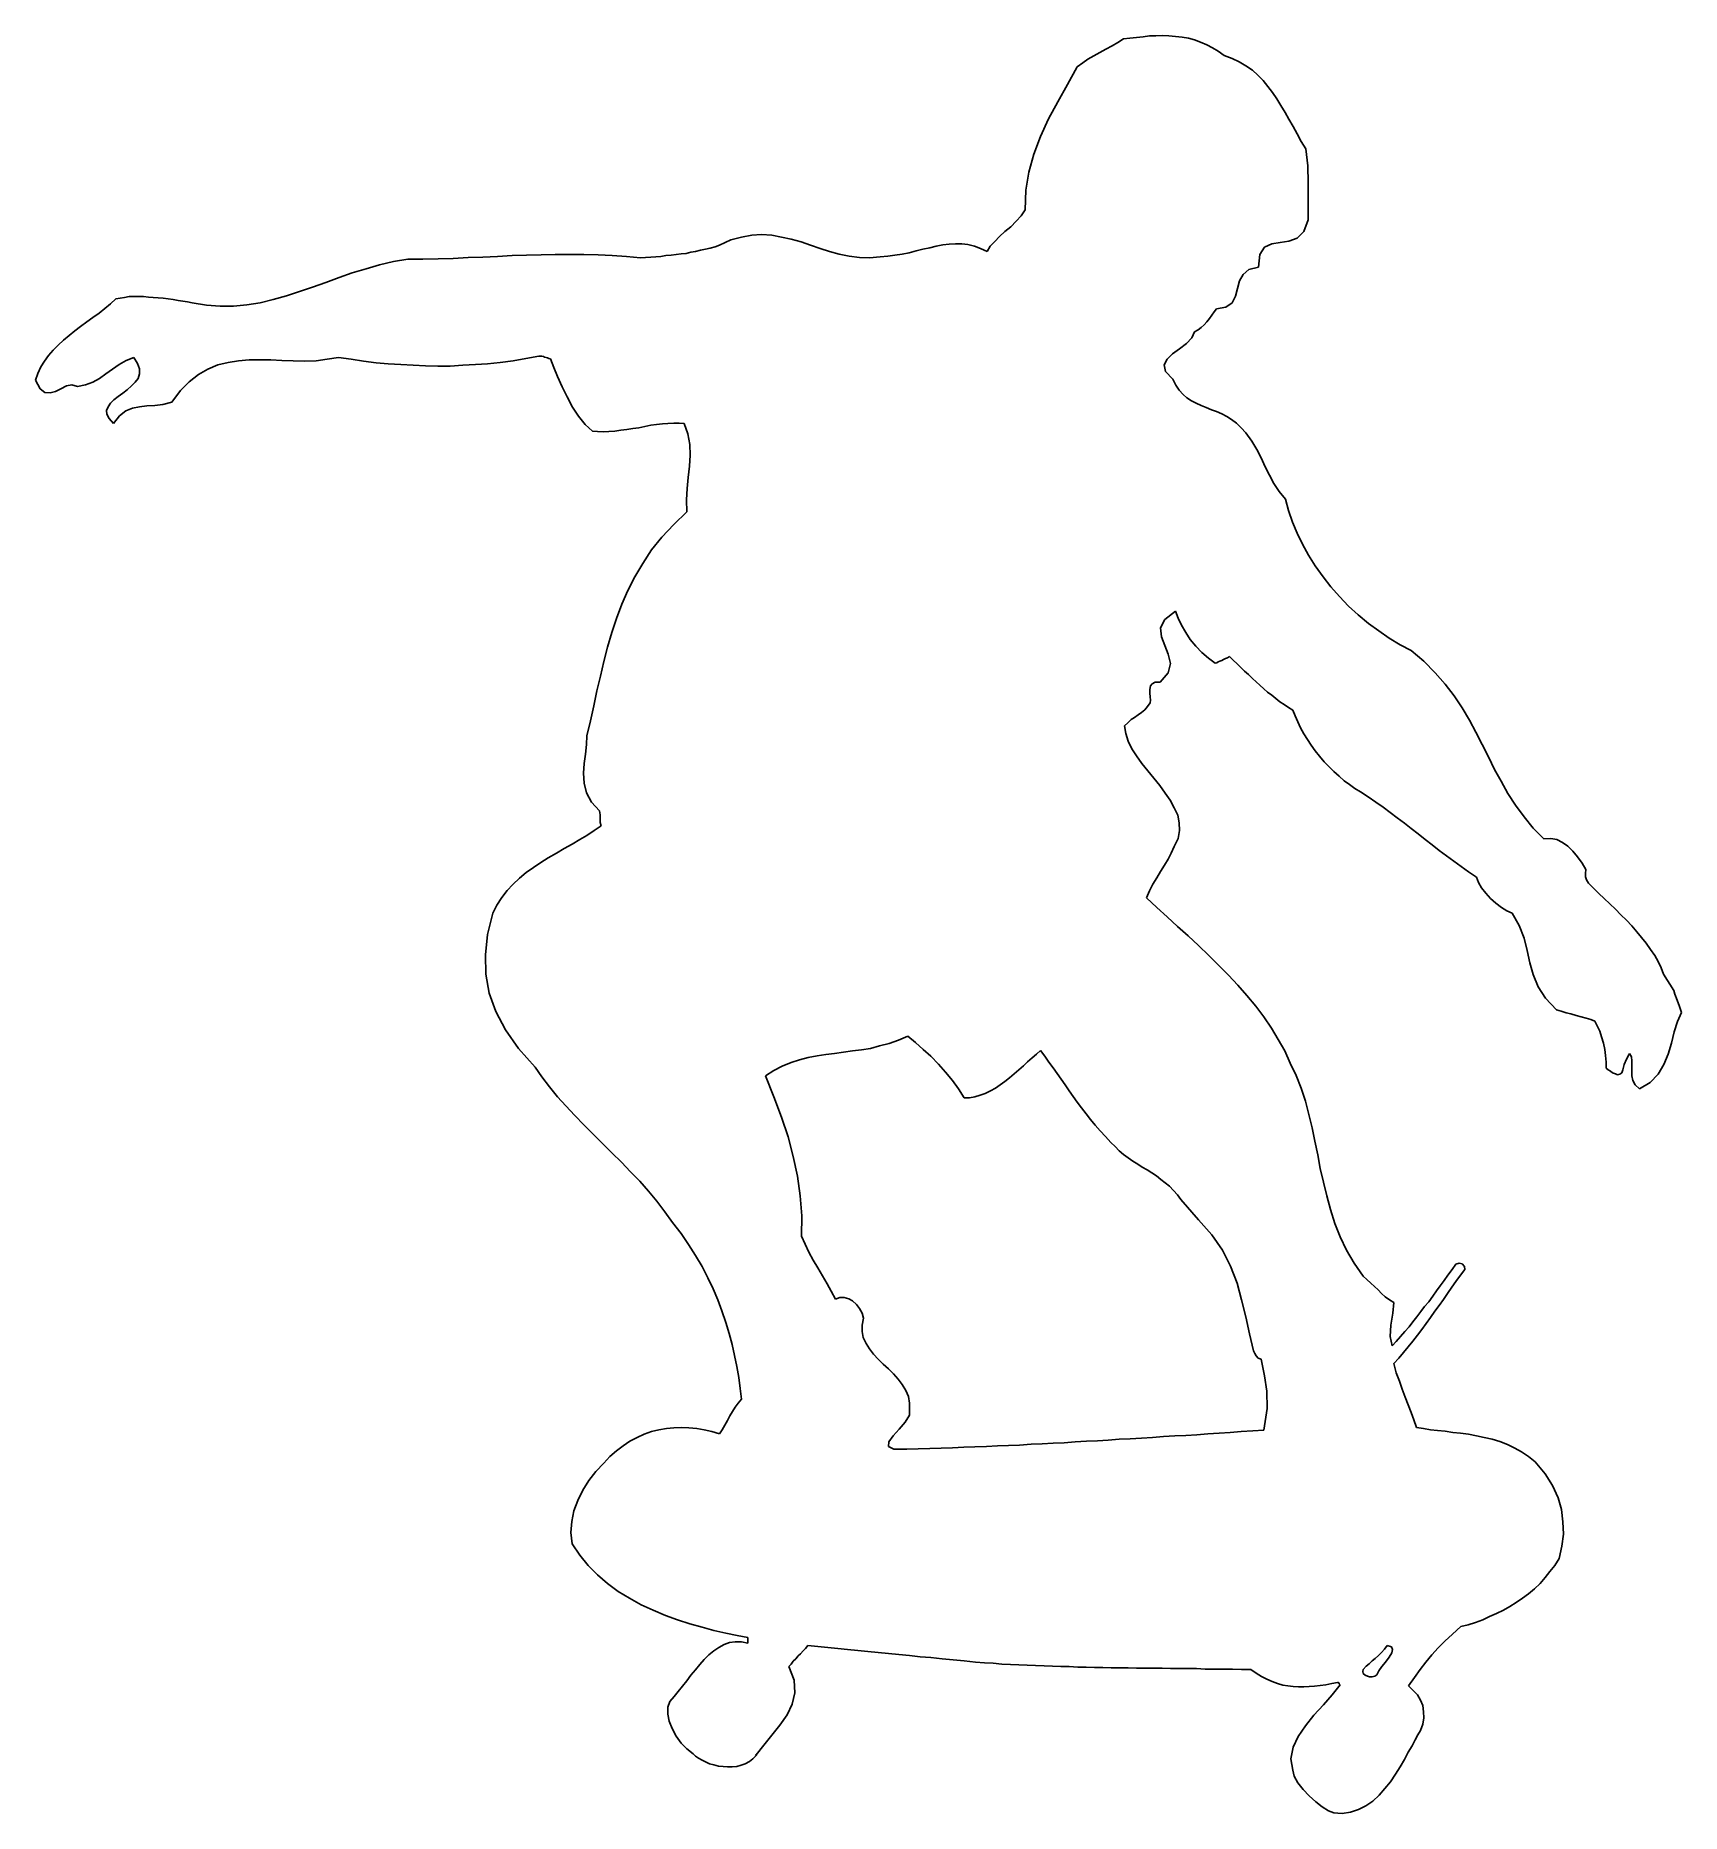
# Model space of a CAD drawing. Header units: millimetres. Extents: x -1530.07 to -1528.68, y 1789.36 to 1790.86.
import ezdxf

# ---------------------------------------------------------------- set-up
doc = ezdxf.new("R2010")
doc.units = ezdxf.units.MM
doc.header["$LTSCALE"] = 10
doc.layers.add('Humanos', color=2, linetype='Continuous')

msp = doc.modelspace()

# ---------------------------------------------------------------- linework, layer by layer
at = {"layer": 'Humanos'}
for p, q in [((-1529.1329, 1790.8582), (-1529.1275, 1790.8588)), ((-1529.1275, 1790.8588), (-1529.122, 1790.8588)), ((-1529.122, 1790.8588), (-1529.1165, 1790.8592)), ((-1529.1165, 1790.8592), (-1529.1111, 1790.8588)), ((-1529.1111, 1790.8588), (-1529.1056, 1790.8585)), ((-1529.1744, 1790.8421), (-1529.1693, 1790.845)), ((-1529.1693, 1790.845), (-1529.1641, 1790.8476)), ((-1529.1641, 1790.8476), (-1529.159, 1790.8505)), ((-1529.159, 1790.8505), (-1529.1542, 1790.8534)), ((-1529.1542, 1790.8534), (-1529.1493, 1790.8563)), ((-1529.1493, 1790.8563), (-1529.1439, 1790.8569)), ((-1529.1439, 1790.8569), (-1529.1384, 1790.8576)), ((-1529.1384, 1790.8576), (-1529.1329, 1790.8582)), ((-1529.1056, 1790.8585), (-1529.1001, 1790.8579)), ((-1529.1001, 1790.8579), (-1529.0947, 1790.8569)), ((-1529.0947, 1790.8569), (-1529.0895, 1790.8556)), ((-1529.0895, 1790.8556), (-1529.0844, 1790.8537)), ((-1529.0844, 1790.8537), (-1529.0792, 1790.8514)), ((-1529.0792, 1790.8514), (-1529.0744, 1790.8489)), ((-1529.0744, 1790.8489), (-1529.0696, 1790.846)), ((-1529.0696, 1790.846), (-1529.0647, 1790.8424)), ((-1529.1966, 1790.818), (-1529.1883, 1790.8328)), ((-1529.1883, 1790.8328), (-1529.1837, 1790.8363)), ((-1529.1837, 1790.8363), (-1529.1793, 1790.8392)), ((-1529.1793, 1790.8392), (-1529.1744, 1790.8421)), ((-1529.0647, 1790.8424), (-1529.058, 1790.8399)), ((-1529.058, 1790.8399), (-1529.0519, 1790.837)), ((-1529.0519, 1790.837), (-1529.0464, 1790.8338)), ((-1529.0464, 1790.8338), (-1529.0409, 1790.8299)), ((-1529.0409, 1790.8299), (-1529.0364, 1790.8257)), ((-1529.2047, 1790.8035), (-1529.1966, 1790.818)), ((-1529.0364, 1790.8257), (-1529.0319, 1790.8212)), ((-1529.0319, 1790.8212), (-1529.0278, 1790.8164)), ((-1529.0278, 1790.8164), (-1529.0239, 1790.8112)), ((-1529.2124, 1790.789), (-1529.2047, 1790.8035)), ((-1529.0239, 1790.8112), (-1529.0204, 1790.8058)), ((-1529.0204, 1790.8058), (-1529.0168, 1790.8003)), ((-1529.0168, 1790.8003), (-1529.0133, 1790.7945)), ((-1529.2191, 1790.7742), (-1529.2124, 1790.789)), ((-1529.0133, 1790.7945), (-1529.0101, 1790.7887)), ((-1529.0101, 1790.7887), (-1529.0065, 1790.7826)), ((-1529.2249, 1790.7594), (-1529.2191, 1790.7742)), ((-1529.0065, 1790.7826), (-1529.0033, 1790.7765)), ((-1529.0033, 1790.7765), (-1528.9998, 1790.7701)), ((-1528.9998, 1790.7701), (-1528.9959, 1790.7639)), ((-1529.2291, 1790.7443), (-1529.2249, 1790.7594)), ((-1528.9959, 1790.7639), (-1528.9943, 1790.7495)), ((-1529.2317, 1790.7289), (-1529.2291, 1790.7443)), ((-1528.9943, 1790.7495), (-1528.994, 1790.7353)), ((-1529.232, 1790.7125), (-1529.2317, 1790.7289)), ((-1528.994, 1790.7353), (-1528.994, 1790.7202)), ((-1529.2355, 1790.7073), (-1529.232, 1790.7125)), ((-1528.994, 1790.7202), (-1528.994, 1790.7041)), ((-1529.2536, 1790.69), (-1529.2491, 1790.6941)), ((-1529.2491, 1790.6941), (-1529.2442, 1790.6983)), ((-1529.2442, 1790.6983), (-1529.2397, 1790.7028)), ((-1529.2397, 1790.7028), (-1529.2355, 1790.7073)), ((-1528.9975, 1790.6941), (-1529.0033, 1790.6887)), ((-1528.994, 1790.7041), (-1528.9975, 1790.6941)), ((-1529.5054, 1790.6784), (-1529.5012, 1790.6793)), ((-1529.5012, 1790.6793), (-1529.4974, 1790.6803)), ((-1529.4974, 1790.6803), (-1529.4932, 1790.6813)), ((-1529.4932, 1790.6813), (-1529.4893, 1790.6826)), ((-1529.4893, 1790.6826), (-1529.48, 1790.6871)), ((-1529.48, 1790.6871), (-1529.471, 1790.6896)), ((-1529.471, 1790.6896), (-1529.4623, 1790.6912)), ((-1529.4623, 1790.6912), (-1529.454, 1790.6916)), ((-1529.454, 1790.6916), (-1529.4453, 1790.6912)), ((-1529.4453, 1790.6912), (-1529.4372, 1790.6896)), ((-1529.4372, 1790.6896), (-1529.4292, 1790.6877)), ((-1529.4292, 1790.6877), (-1529.4208, 1790.6855)), ((-1529.4208, 1790.6855), (-1529.4128, 1790.6826)), ((-1529.4128, 1790.6826), (-1529.4047, 1790.68)), ((-1529.4047, 1790.68), (-1529.3967, 1790.6774)), ((-1529.324, 1790.6781), (-1529.3182, 1790.6793)), ((-1529.3182, 1790.6793), (-1529.3124, 1790.6806)), ((-1529.3124, 1790.6806), (-1529.307, 1790.6819)), ((-1529.307, 1790.6819), (-1529.3015, 1790.6829)), ((-1529.3015, 1790.6829), (-1529.296, 1790.6835)), ((-1529.296, 1790.6835), (-1529.2909, 1790.6839)), ((-1529.2909, 1790.6839), (-1529.2854, 1790.6839)), ((-1529.2854, 1790.6839), (-1529.2803, 1790.6832)), ((-1529.2803, 1790.6832), (-1529.2748, 1790.6819)), ((-1529.2748, 1790.6819), (-1529.2696, 1790.68)), ((-1529.2696, 1790.68), (-1529.2642, 1790.6774)), ((-1529.2642, 1790.6774), (-1529.2616, 1790.6819)), ((-1529.2616, 1790.6819), (-1529.2577, 1790.6858)), ((-1529.2577, 1790.6858), (-1529.2536, 1790.69)), ((-1529.0306, 1790.681), (-1529.0345, 1790.6748)), ((-1529.0245, 1790.6839), (-1529.0306, 1790.681)), ((-1529.0175, 1790.6851), (-1529.0245, 1790.6839)), ((-1529.0101, 1790.6861), (-1529.0175, 1790.6851)), ((-1529.0033, 1790.6887), (-1529.0101, 1790.6861)), ((-1529.7869, 1790.6629), (-1529.7756, 1790.6662)), ((-1529.7756, 1790.6662), (-1529.7637, 1790.6691)), ((-1529.7637, 1790.6691), (-1529.7518, 1790.671)), ((-1529.7518, 1790.671), (-1529.739, 1790.671)), ((-1529.739, 1790.671), (-1529.7261, 1790.6713)), ((-1529.7261, 1790.6713), (-1529.7135, 1790.6716)), ((-1529.7135, 1790.6716), (-1529.701, 1790.6723)), ((-1529.701, 1790.6723), (-1529.6885, 1790.6726)), ((-1529.6885, 1790.6726), (-1529.6762, 1790.6732)), ((-1529.6762, 1790.6732), (-1529.664, 1790.6739)), ((-1529.664, 1790.6739), (-1529.6518, 1790.6742)), ((-1529.6518, 1790.6742), (-1529.6396, 1790.6745)), ((-1529.6396, 1790.6745), (-1529.6277, 1790.6748)), ((-1529.6277, 1790.6748), (-1529.6154, 1790.6748)), ((-1529.6154, 1790.6748), (-1529.6035, 1790.6748)), ((-1529.6035, 1790.6748), (-1529.5916, 1790.6745)), ((-1529.5916, 1790.6745), (-1529.5797, 1790.6739)), ((-1529.5797, 1790.6739), (-1529.5678, 1790.6732)), ((-1529.5678, 1790.6732), (-1529.5559, 1790.672)), ((-1529.5559, 1790.672), (-1529.5517, 1790.6723)), ((-1529.5517, 1790.6723), (-1529.5472, 1790.6726)), ((-1529.5472, 1790.6726), (-1529.5431, 1790.6729)), ((-1529.5431, 1790.6729), (-1529.5389, 1790.6732)), ((-1529.5389, 1790.6732), (-1529.5347, 1790.6739)), ((-1529.5347, 1790.6739), (-1529.5302, 1790.6742)), ((-1529.5302, 1790.6742), (-1529.526, 1790.6748)), ((-1529.526, 1790.6748), (-1529.5218, 1790.6755)), ((-1529.5218, 1790.6755), (-1529.5176, 1790.6758)), ((-1529.5176, 1790.6758), (-1529.5135, 1790.6768)), ((-1529.5135, 1790.6768), (-1529.5096, 1790.6774)), ((-1529.5096, 1790.6774), (-1529.5054, 1790.6784)), ((-1529.3967, 1790.6774), (-1529.3887, 1790.6752)), ((-1529.3887, 1790.6752), (-1529.3803, 1790.6736)), ((-1529.3803, 1790.6736), (-1529.3716, 1790.6723)), ((-1529.3716, 1790.6723), (-1529.3632, 1790.672)), ((-1529.3632, 1790.672), (-1529.3542, 1790.6729)), ((-1529.3542, 1790.6729), (-1529.3478, 1790.6736)), ((-1529.3478, 1790.6736), (-1529.3417, 1790.6742)), ((-1529.3417, 1790.6742), (-1529.3356, 1790.6752)), ((-1529.3356, 1790.6752), (-1529.3298, 1790.6764)), ((-1529.3298, 1790.6764), (-1529.324, 1790.6781)), ((-1529.0358, 1790.6642), (-1529.0438, 1790.6623)), ((-1529.0345, 1790.6748), (-1529.0358, 1790.6642)), ((-1529.8319, 1790.6475), (-1529.8207, 1790.6514)), ((-1529.8207, 1790.6514), (-1529.8097, 1790.6555)), ((-1529.8097, 1790.6555), (-1529.7985, 1790.6594)), ((-1529.7985, 1790.6594), (-1529.7869, 1790.6629)), ((-1529.0516, 1790.6526), (-1529.0535, 1790.6462)), ((-1529.0487, 1790.6581), (-1529.0516, 1790.6526)), ((-1529.0438, 1790.6623), (-1529.0487, 1790.6581)), ((-1530.0021, 1790.6333), (-1529.9976, 1790.6375)), ((-1529.9976, 1790.6375), (-1529.994, 1790.6382)), ((-1529.994, 1790.6382), (-1529.9902, 1790.6388)), ((-1529.9902, 1790.6388), (-1529.9863, 1790.6395)), ((-1529.9863, 1790.6395), (-1529.9825, 1790.6395)), ((-1529.9825, 1790.6395), (-1529.9786, 1790.6395)), ((-1529.9786, 1790.6395), (-1529.9744, 1790.6395)), ((-1529.9744, 1790.6395), (-1529.9702, 1790.6391)), ((-1529.9702, 1790.6391), (-1529.9661, 1790.6388)), ((-1529.9661, 1790.6388), (-1529.9619, 1790.6385)), ((-1529.9619, 1790.6385), (-1529.9577, 1790.6382)), ((-1529.9577, 1790.6382), (-1529.9535, 1790.6375)), ((-1529.9535, 1790.6375), (-1529.9493, 1790.6369)), ((-1529.9493, 1790.6369), (-1529.9452, 1790.6362)), ((-1529.9452, 1790.6362), (-1529.9413, 1790.6356)), ((-1529.9413, 1790.6356), (-1529.9371, 1790.6349)), ((-1529.9371, 1790.6349), (-1529.9333, 1790.6343)), ((-1529.9333, 1790.6343), (-1529.9213, 1790.6321)), ((-1529.8872, 1790.6324), (-1529.876, 1790.6343)), ((-1529.876, 1790.6343), (-1529.8651, 1790.6369)), ((-1529.8651, 1790.6369), (-1529.8538, 1790.6401)), ((-1529.8538, 1790.6401), (-1529.8429, 1790.6436)), ((-1529.8429, 1790.6436), (-1529.8319, 1790.6475)), ((-1529.058, 1790.6343), (-1529.0631, 1790.6305)), ((-1529.0551, 1790.6398), (-1529.058, 1790.6343)), ((-1529.0535, 1790.6462), (-1529.0551, 1790.6398)), ((-1530.022, 1790.6182), (-1530.0169, 1790.6218)), ((-1530.0169, 1790.6218), (-1530.0117, 1790.6256)), ((-1530.0117, 1790.6256), (-1530.0069, 1790.6295)), ((-1530.0069, 1790.6295), (-1530.0021, 1790.6333)), ((-1529.9213, 1790.6321), (-1529.9098, 1790.6314)), ((-1529.9098, 1790.6314), (-1529.8985, 1790.6314)), ((-1529.8985, 1790.6314), (-1529.8872, 1790.6324)), ((-1529.077, 1790.6211), (-1529.0792, 1790.6182)), ((-1529.075, 1790.6237), (-1529.077, 1790.6211)), ((-1529.0731, 1790.6266), (-1529.075, 1790.6237)), ((-1529.0712, 1790.6292), (-1529.0731, 1790.6266)), ((-1529.0631, 1790.6305), (-1529.0712, 1790.6292)), ((-1530.0417, 1790.6028), (-1530.0368, 1790.6066)), ((-1530.0368, 1790.6066), (-1530.032, 1790.6105)), ((-1530.032, 1790.6105), (-1530.0272, 1790.6144)), ((-1530.0272, 1790.6144), (-1530.022, 1790.6182)), ((-1529.0918, 1790.6047), (-1529.0963, 1790.5999)), ((-1529.0895, 1790.6099), (-1529.0918, 1790.6047)), ((-1529.0866, 1790.6115), (-1529.0895, 1790.6099)), ((-1529.084, 1790.6134), (-1529.0866, 1790.6115)), ((-1529.0815, 1790.6157), (-1529.084, 1790.6134)), ((-1529.0792, 1790.6182), (-1529.0815, 1790.6157)), ((-1530.0577, 1790.5851), (-1530.0542, 1790.5899)), ((-1530.0542, 1790.5899), (-1530.0503, 1790.5944)), ((-1530.0503, 1790.5944), (-1530.0462, 1790.5986)), ((-1530.0462, 1790.5986), (-1530.0417, 1790.6028)), ((-1529.6415, 1790.5893), (-1529.6524, 1790.5873)), ((-1529.6402, 1790.5893), (-1529.6415, 1790.5893)), ((-1529.6389, 1790.5893), (-1529.6402, 1790.5893)), ((-1529.6376, 1790.589), (-1529.6389, 1790.5893)), ((-1529.1082, 1790.5912), (-1529.1127, 1790.5867)), ((-1529.1021, 1790.5954), (-1529.1082, 1790.5912)), ((-1529.0963, 1790.5999), (-1529.1021, 1790.5954)), ((-1530.0651, 1790.569), (-1530.0632, 1790.5748)), ((-1530.0632, 1790.5748), (-1530.0606, 1790.5803)), ((-1530.0606, 1790.5803), (-1530.0577, 1790.5851)), ((-1530.0059, 1790.5745), (-1530.0114, 1790.5706)), ((-1530.0005, 1790.5783), (-1530.0059, 1790.5745)), ((-1529.9947, 1790.5822), (-1530.0005, 1790.5783)), ((-1529.9889, 1790.5857), (-1529.9947, 1790.5822)), ((-1529.9825, 1790.5883), (-1529.9889, 1790.5857)), ((-1529.9792, 1790.5832), (-1529.9825, 1790.5883)), ((-1529.9776, 1790.5787), (-1529.9792, 1790.5832)), ((-1529.9789, 1790.5706), (-1529.9776, 1790.5745)), ((-1529.9776, 1790.5745), (-1529.9776, 1790.5787)), ((-1529.9201, 1790.5783), (-1529.9281, 1790.5738)), ((-1529.9117, 1790.5819), (-1529.9201, 1790.5783)), ((-1529.903, 1790.5841), (-1529.9117, 1790.5819)), ((-1529.8943, 1790.5854), (-1529.903, 1790.5841)), ((-1529.8853, 1790.5861), (-1529.8943, 1790.5854)), ((-1529.8763, 1790.5861), (-1529.8853, 1790.5861)), ((-1529.867, 1790.5861), (-1529.8763, 1790.5861)), ((-1529.8577, 1790.5857), (-1529.867, 1790.5861)), ((-1529.8483, 1790.5854), (-1529.8577, 1790.5857)), ((-1529.8387, 1790.5851), (-1529.8483, 1790.5854)), ((-1529.829, 1790.5854), (-1529.8387, 1790.5851)), ((-1529.8197, 1790.5867), (-1529.829, 1790.5854)), ((-1529.8101, 1790.5883), (-1529.8197, 1790.5867)), ((-1529.7994, 1790.5867), (-1529.8101, 1790.5883)), ((-1529.7891, 1790.5851), (-1529.7994, 1790.5867)), ((-1529.7785, 1790.5838), (-1529.7891, 1790.5851)), ((-1529.7682, 1790.5828), (-1529.7785, 1790.5838)), ((-1529.7576, 1790.5822), (-1529.7682, 1790.5828)), ((-1529.7473, 1790.5816), (-1529.7576, 1790.5822)), ((-1529.737, 1790.5812), (-1529.7473, 1790.5816)), ((-1529.7264, 1790.5809), (-1529.737, 1790.5812)), ((-1529.7161, 1790.5809), (-1529.7264, 1790.5809)), ((-1529.7055, 1790.5816), (-1529.7161, 1790.5809)), ((-1529.6949, 1790.5822), (-1529.7055, 1790.5816)), ((-1529.6846, 1790.5828), (-1529.6949, 1790.5822)), ((-1529.674, 1790.5841), (-1529.6846, 1790.5828)), ((-1529.663, 1790.5854), (-1529.674, 1790.5841)), ((-1529.6524, 1790.5873), (-1529.663, 1790.5854)), ((-1529.6367, 1790.5886), (-1529.6376, 1790.589)), ((-1529.6354, 1790.5883), (-1529.6367, 1790.5886)), ((-1529.6341, 1790.588), (-1529.6354, 1790.5883)), ((-1529.6331, 1790.5873), (-1529.6341, 1790.588)), ((-1529.6318, 1790.587), (-1529.6331, 1790.5873)), ((-1529.6289, 1790.5799), (-1529.6318, 1790.587)), ((-1529.6257, 1790.5722), (-1529.6289, 1790.5799)), ((-1529.1127, 1790.5867), (-1529.1152, 1790.5819)), ((-1529.1152, 1790.5819), (-1529.114, 1790.5764)), ((-1529.114, 1790.5764), (-1529.1079, 1790.57)), ((-1530.0613, 1790.5619), (-1530.0651, 1790.569)), ((-1530.0574, 1790.5587), (-1530.0613, 1790.5619)), ((-1530.0484, 1790.5597), (-1530.0529, 1790.5584)), ((-1530.0439, 1790.5619), (-1530.0484, 1790.5597)), ((-1530.0391, 1790.5642), (-1530.0439, 1790.5619)), ((-1530.0346, 1790.5651), (-1530.0391, 1790.5642)), ((-1530.0298, 1790.5639), (-1530.0346, 1790.5651)), ((-1530.023, 1790.5651), (-1530.0298, 1790.5639)), ((-1530.0169, 1790.5674), (-1530.023, 1790.5651)), ((-1530.0114, 1790.5706), (-1530.0169, 1790.5674)), ((-1529.9918, 1790.5581), (-1529.9879, 1790.561)), ((-1529.9879, 1790.561), (-1529.9844, 1790.5642)), ((-1529.9844, 1790.5642), (-1529.9812, 1790.5674)), ((-1529.9812, 1790.5674), (-1529.9789, 1790.5706)), ((-1529.9432, 1790.5603), (-1529.9503, 1790.5507)), ((-1529.9358, 1790.5677), (-1529.9432, 1790.5603)), ((-1529.9281, 1790.5738), (-1529.9358, 1790.5677)), ((-1529.6219, 1790.5635), (-1529.6257, 1790.5722)), ((-1529.6177, 1790.5552), (-1529.6219, 1790.5635)), ((-1529.1079, 1790.57), (-1529.1053, 1790.5648)), ((-1529.1053, 1790.5648), (-1529.1024, 1790.5606)), ((-1529.1024, 1790.5606), (-1529.0992, 1790.5571)), ((-1530.0529, 1790.5584), (-1530.0574, 1790.5587)), ((-1530.0053, 1790.5436), (-1530.004, 1790.5468)), ((-1530.004, 1790.5468), (-1530.0021, 1790.5497)), ((-1530.0021, 1790.5497), (-1529.9992, 1790.5526)), ((-1529.9992, 1790.5526), (-1529.9957, 1790.5555)), ((-1529.9957, 1790.5555), (-1529.9918, 1790.5581)), ((-1529.9834, 1790.5455), (-1529.9892, 1790.5433)), ((-1529.9776, 1790.5468), (-1529.9834, 1790.5455)), ((-1529.9715, 1790.5475), (-1529.9776, 1790.5468)), ((-1529.9648, 1790.5478), (-1529.9715, 1790.5475)), ((-1529.958, 1790.5487), (-1529.9648, 1790.5478)), ((-1529.9503, 1790.5507), (-1529.958, 1790.5487)), ((-1529.6132, 1790.5465), (-1529.6177, 1790.5552)), ((-1529.608, 1790.5388), (-1529.6132, 1790.5465)), ((-1529.0992, 1790.5571), (-1529.0959, 1790.5542)), ((-1529.0959, 1790.5542), (-1529.0921, 1790.5516)), ((-1529.0921, 1790.5516), (-1529.0882, 1790.5497)), ((-1529.0882, 1790.5497), (-1529.084, 1790.5478)), ((-1529.084, 1790.5478), (-1529.0799, 1790.5462)), ((-1529.0799, 1790.5462), (-1529.0754, 1790.5442)), ((-1530.005, 1790.5404), (-1530.0053, 1790.5436)), ((-1530.0031, 1790.5368), (-1530.005, 1790.5404)), ((-1529.9995, 1790.5327), (-1530.0031, 1790.5368)), ((-1529.9944, 1790.5391), (-1529.9995, 1790.5327)), ((-1529.9892, 1790.5433), (-1529.9944, 1790.5391)), ((-1529.6026, 1790.5317), (-1529.608, 1790.5388)), ((-1529.5964, 1790.5262), (-1529.6026, 1790.5317)), ((-1529.5524, 1790.5301), (-1529.5572, 1790.5291)), ((-1529.5472, 1790.5311), (-1529.5524, 1790.5301)), ((-1529.5424, 1790.5317), (-1529.5472, 1790.5311)), ((-1529.5373, 1790.5323), (-1529.5424, 1790.5317)), ((-1529.5328, 1790.5327), (-1529.5373, 1790.5323)), ((-1529.5279, 1790.533), (-1529.5328, 1790.5327)), ((-1529.5234, 1790.533), (-1529.5279, 1790.533)), ((-1529.5193, 1790.5327), (-1529.5234, 1790.533)), ((-1529.516, 1790.524), (-1529.5193, 1790.5327)), ((-1529.0754, 1790.5442), (-1529.0712, 1790.5426)), ((-1529.0712, 1790.5426), (-1529.0667, 1790.5407)), ((-1529.0667, 1790.5407), (-1529.0625, 1790.5384)), ((-1529.0625, 1790.5384), (-1529.0583, 1790.5359)), ((-1529.0583, 1790.5359), (-1529.0541, 1790.533)), ((-1529.0541, 1790.533), (-1529.0503, 1790.5291)), ((-1529.592, 1790.5259), (-1529.5964, 1790.5262)), ((-1529.5874, 1790.5256), (-1529.592, 1790.5259)), ((-1529.5826, 1790.5259), (-1529.5874, 1790.5256)), ((-1529.5775, 1790.5262), (-1529.5826, 1790.5259)), ((-1529.5726, 1790.5269), (-1529.5775, 1790.5262)), ((-1529.5675, 1790.5275), (-1529.5726, 1790.5269)), ((-1529.5624, 1790.5285), (-1529.5675, 1790.5275)), ((-1529.5572, 1790.5291), (-1529.5624, 1790.5285)), ((-1529.5144, 1790.515), (-1529.516, 1790.524)), ((-1529.5141, 1790.506), (-1529.5144, 1790.515)), ((-1529.0503, 1790.5291), (-1529.0464, 1790.5249)), ((-1529.0464, 1790.5249), (-1529.0413, 1790.5179)), ((-1529.0413, 1790.5179), (-1529.0371, 1790.5108)), ((-1529.5147, 1790.4966), (-1529.5141, 1790.506)), ((-1529.0371, 1790.5108), (-1529.0335, 1790.5037)), ((-1529.0335, 1790.5037), (-1529.03, 1790.4963)), ((-1529.5167, 1790.478), (-1529.5157, 1790.4873)), ((-1529.5157, 1790.4873), (-1529.5147, 1790.4966)), ((-1529.03, 1790.4963), (-1529.0265, 1790.4892)), ((-1529.0265, 1790.4892), (-1529.0229, 1790.4822)), ((-1529.5173, 1790.4683), (-1529.5167, 1790.478)), ((-1529.0229, 1790.4822), (-1529.0184, 1790.4754)), ((-1529.0184, 1790.4754), (-1529.013, 1790.469)), ((-1529.5279, 1790.4477), (-1529.517, 1790.4583)), ((-1529.517, 1790.4583), (-1529.5173, 1790.4683)), ((-1529.013, 1790.469), (-1529.0104, 1790.4593)), ((-1529.0104, 1790.4593), (-1529.0072, 1790.4497)), ((-1529.5379, 1790.4371), (-1529.5279, 1790.4477)), ((-1529.0072, 1790.4497), (-1529.0033, 1790.4403)), ((-1529.0033, 1790.4403), (-1528.9988, 1790.431)), ((-1529.554, 1790.4149), (-1529.5466, 1790.4262)), ((-1529.5466, 1790.4262), (-1529.5379, 1790.4371)), ((-1528.9988, 1790.431), (-1528.9937, 1790.4217)), ((-1529.5607, 1790.4037), (-1529.554, 1790.4149)), ((-1528.9937, 1790.4217), (-1528.9879, 1790.4127)), ((-1528.9879, 1790.4127), (-1528.9814, 1790.4037)), ((-1529.5665, 1790.3921), (-1529.5607, 1790.4037)), ((-1528.9814, 1790.4037), (-1528.9747, 1790.3953)), ((-1528.9747, 1790.3953), (-1528.9676, 1790.3869)), ((-1529.5762, 1790.3686), (-1529.5717, 1790.3805)), ((-1529.5717, 1790.3805), (-1529.5665, 1790.3921)), ((-1528.9676, 1790.3869), (-1528.9599, 1790.3789)), ((-1529.58, 1790.3567), (-1529.5762, 1790.3686)), ((-1529.1146, 1790.3676), (-1529.1181, 1790.3606)), ((-1529.1056, 1790.3747), (-1529.1146, 1790.3676)), ((-1529.1033, 1790.3689), (-1529.1056, 1790.3747)), ((-1529.1004, 1790.3628), (-1529.1033, 1790.3689)), ((-1528.9599, 1790.3789), (-1528.9518, 1790.3715)), ((-1528.9518, 1790.3715), (-1528.9432, 1790.3644)), ((-1529.5836, 1790.3445), (-1529.58, 1790.3567)), ((-1529.1181, 1790.3606), (-1529.1175, 1790.3532)), ((-1529.1175, 1790.3532), (-1529.1146, 1790.3458)), ((-1529.0969, 1790.3567), (-1529.1004, 1790.3628)), ((-1529.0931, 1790.3509), (-1529.0969, 1790.3567)), ((-1529.0885, 1790.3451), (-1529.0931, 1790.3509)), ((-1528.9432, 1790.3644), (-1528.9345, 1790.358)), ((-1528.9345, 1790.358), (-1528.9258, 1790.3519)), ((-1528.9258, 1790.3519), (-1528.9165, 1790.3464)), ((-1529.5868, 1790.3323), (-1529.5836, 1790.3445)), ((-1529.1146, 1790.3458), (-1529.1117, 1790.3384)), ((-1529.1117, 1790.3384), (-1529.1098, 1790.3307)), ((-1529.0834, 1790.34), (-1529.0885, 1790.3451)), ((-1529.0779, 1790.3351), (-1529.0834, 1790.34)), ((-1529.0721, 1790.331), (-1529.0779, 1790.3351)), ((-1529.0618, 1790.3355), (-1529.0635, 1790.3348)), ((-1529.0602, 1790.3364), (-1529.0618, 1790.3355)), ((-1529.057, 1790.3335), (-1529.0602, 1790.3364)), ((-1528.9165, 1790.3464), (-1528.9071, 1790.3416)), ((-1528.9071, 1790.3416), (-1528.8965, 1790.3326)), ((-1529.5926, 1790.3075), (-1529.5897, 1790.32)), ((-1529.5897, 1790.32), (-1529.5868, 1790.3323)), ((-1529.1117, 1790.3229), (-1529.1185, 1790.3149)), ((-1529.1098, 1790.3307), (-1529.1117, 1790.3229)), ((-1529.0709, 1790.3313), (-1529.0721, 1790.331)), ((-1529.0696, 1790.3319), (-1529.0709, 1790.3313)), ((-1529.0683, 1790.3326), (-1529.0696, 1790.3319)), ((-1529.0667, 1790.3332), (-1529.0683, 1790.3326)), ((-1529.0651, 1790.3339), (-1529.0667, 1790.3332)), ((-1529.0635, 1790.3348), (-1529.0651, 1790.3339)), ((-1529.0538, 1790.3303), (-1529.057, 1790.3335)), ((-1529.0506, 1790.3274), (-1529.0538, 1790.3303)), ((-1529.0474, 1790.3242), (-1529.0506, 1790.3274)), ((-1529.0442, 1790.3213), (-1529.0474, 1790.3242)), ((-1529.0409, 1790.3181), (-1529.0442, 1790.3213)), ((-1528.8965, 1790.3326), (-1528.8869, 1790.3229)), ((-1528.8869, 1790.3229), (-1528.8785, 1790.3133)), ((-1529.5952, 1790.2949), (-1529.5926, 1790.3075)), ((-1529.1265, 1790.3117), (-1529.1271, 1790.3088)), ((-1529.1271, 1790.3088), (-1529.1271, 1790.3056)), ((-1529.1271, 1790.3056), (-1529.1268, 1790.3027)), ((-1529.1252, 1790.3136), (-1529.1265, 1790.3117)), ((-1529.1226, 1790.3149), (-1529.1252, 1790.3136)), ((-1529.1185, 1790.3149), (-1529.1226, 1790.3149)), ((-1529.0377, 1790.3152), (-1529.0409, 1790.3181)), ((-1529.0345, 1790.3123), (-1529.0377, 1790.3152)), ((-1529.0313, 1790.3094), (-1529.0345, 1790.3123)), ((-1529.0281, 1790.3065), (-1529.0313, 1790.3094)), ((-1529.0245, 1790.304), (-1529.0281, 1790.3065)), ((-1528.8785, 1790.3133), (-1528.8711, 1790.3033)), ((-1529.5981, 1790.2824), (-1529.5952, 1790.2949)), ((-1529.1313, 1790.2917), (-1529.1342, 1790.2895)), ((-1529.1291, 1790.2943), (-1529.1313, 1790.2917)), ((-1529.1268, 1790.2975), (-1529.1291, 1790.2943)), ((-1529.1268, 1790.3027), (-1529.1265, 1790.2998)), ((-1529.1265, 1790.2998), (-1529.1268, 1790.2975)), ((-1529.021, 1790.3011), (-1529.0245, 1790.304)), ((-1529.0178, 1790.2985), (-1529.021, 1790.3011)), ((-1529.0142, 1790.2962), (-1529.0178, 1790.2985)), ((-1529.0104, 1790.2936), (-1529.0142, 1790.2962)), ((-1529.0068, 1790.2914), (-1529.0104, 1790.2936)), ((-1529.0049, 1790.2866), (-1529.0068, 1790.2914)), ((-1528.8711, 1790.3033), (-1528.8643, 1790.2933)), ((-1528.8643, 1790.2933), (-1528.8582, 1790.283)), ((-1529.601, 1790.2698), (-1529.5981, 1790.2824)), ((-1529.1458, 1790.2808), (-1529.1484, 1790.2782)), ((-1529.1484, 1790.2782), (-1529.1474, 1790.2718)), ((-1529.1429, 1790.2834), (-1529.1458, 1790.2808)), ((-1529.14, 1790.2853), (-1529.1429, 1790.2834)), ((-1529.1371, 1790.2875), (-1529.14, 1790.2853)), ((-1529.1342, 1790.2895), (-1529.1371, 1790.2875)), ((-1529.0027, 1790.2814), (-1529.0049, 1790.2866)), ((-1529.0004, 1790.2766), (-1529.0027, 1790.2814)), ((-1528.9975, 1790.2715), (-1529.0004, 1790.2766)), ((-1528.8582, 1790.283), (-1528.8528, 1790.2727)), ((-1529.6022, 1790.2544), (-1529.6013, 1790.2625)), ((-1529.6013, 1790.2625), (-1529.601, 1790.2698)), ((-1529.1474, 1790.2718), (-1529.1455, 1790.2653)), ((-1529.1455, 1790.2653), (-1529.1423, 1790.2589)), ((-1528.9946, 1790.2666), (-1528.9975, 1790.2715)), ((-1528.9914, 1790.2618), (-1528.9946, 1790.2666)), ((-1528.9879, 1790.257), (-1528.9914, 1790.2618)), ((-1528.8528, 1790.2727), (-1528.8473, 1790.2625)), ((-1528.8473, 1790.2625), (-1528.8421, 1790.2522)), ((-1529.6039, 1790.2383), (-1529.6032, 1790.2464)), ((-1529.6032, 1790.2464), (-1529.6022, 1790.2544)), ((-1529.1423, 1790.2589), (-1529.1384, 1790.2528)), ((-1529.1384, 1790.2528), (-1529.1339, 1790.2464)), ((-1529.1339, 1790.2464), (-1529.1288, 1790.2403)), ((-1528.9843, 1790.2525), (-1528.9879, 1790.257)), ((-1528.9805, 1790.248), (-1528.9843, 1790.2525)), ((-1528.9766, 1790.2438), (-1528.9805, 1790.248)), ((-1528.8421, 1790.2522), (-1528.837, 1790.2415)), ((-1529.6032, 1790.23), (-1529.6039, 1790.2383)), ((-1529.1288, 1790.2403), (-1529.1239, 1790.2341)), ((-1529.1239, 1790.2341), (-1529.1188, 1790.228)), ((-1528.9724, 1790.2396), (-1528.9766, 1790.2438)), ((-1528.9679, 1790.2358), (-1528.9724, 1790.2396)), ((-1528.9637, 1790.2319), (-1528.9679, 1790.2358)), ((-1528.9592, 1790.2287), (-1528.9637, 1790.2319)), ((-1528.837, 1790.2415), (-1528.8315, 1790.2316)), ((-1528.8315, 1790.2316), (-1528.8257, 1790.2213)), ((-1529.6013, 1790.2219), (-1529.6032, 1790.23)), ((-1529.5971, 1790.2139), (-1529.6013, 1790.2219)), ((-1529.1188, 1790.228), (-1529.1143, 1790.2216)), ((-1529.1143, 1790.2216), (-1529.1101, 1790.2155)), ((-1529.1101, 1790.2155), (-1529.1066, 1790.2091)), ((-1528.9547, 1790.2255), (-1528.9592, 1790.2287)), ((-1528.9499, 1790.2226), (-1528.9547, 1790.2255)), ((-1528.9435, 1790.2184), (-1528.9499, 1790.2226)), ((-1528.937, 1790.2139), (-1528.9435, 1790.2184)), ((-1528.8257, 1790.2213), (-1528.8193, 1790.2113)), ((-1529.5903, 1790.2065), (-1529.5971, 1790.2139)), ((-1529.59, 1790.2033), (-1529.5903, 1790.2065)), ((-1529.59, 1790.2), (-1529.59, 1790.2033)), ((-1529.1066, 1790.2091), (-1529.1037, 1790.2029)), ((-1529.1037, 1790.2029), (-1529.1024, 1790.1965)), ((-1528.9309, 1790.2097), (-1528.937, 1790.2139)), ((-1528.9248, 1790.2052), (-1528.9309, 1790.2097)), ((-1528.919, 1790.2007), (-1528.9248, 1790.2052)), ((-1528.9129, 1790.1962), (-1528.919, 1790.2007)), ((-1528.8193, 1790.2113), (-1528.8122, 1790.2017)), ((-1528.8122, 1790.2017), (-1528.8045, 1790.192)), ((-1529.6071, 1790.1824), (-1529.601, 1790.1859)), ((-1529.601, 1790.1859), (-1529.5948, 1790.1901)), ((-1529.5948, 1790.1901), (-1529.5891, 1790.1939)), ((-1529.59, 1790.1968), (-1529.59, 1790.2)), ((-1529.5891, 1790.1939), (-1529.59, 1790.1968)), ((-1529.1021, 1790.1901), (-1529.1033, 1790.1833)), ((-1529.1024, 1790.1965), (-1529.1021, 1790.1901)), ((-1528.9071, 1790.1917), (-1528.9129, 1790.1962)), ((-1528.9013, 1790.1872), (-1528.9071, 1790.1917)), ((-1528.8955, 1790.1824), (-1528.9013, 1790.1872)), ((-1528.8045, 1790.192), (-1528.7955, 1790.183)), ((-1529.6335, 1790.1672), (-1529.6267, 1790.1711)), ((-1529.6267, 1790.1711), (-1529.6203, 1790.175)), ((-1529.6203, 1790.175), (-1529.6135, 1790.1785)), ((-1529.6135, 1790.1785), (-1529.6071, 1790.1824)), ((-1529.1091, 1790.1711), (-1529.1117, 1790.166)), ((-1529.1066, 1790.1766), (-1529.1091, 1790.1711)), ((-1529.1033, 1790.1833), (-1529.1066, 1790.1766)), ((-1528.8894, 1790.1779), (-1528.8955, 1790.1824)), ((-1528.8836, 1790.1733), (-1528.8894, 1790.1779)), ((-1528.8775, 1790.1688), (-1528.8836, 1790.1733)), ((-1528.7955, 1790.183), (-1528.7897, 1790.1833)), ((-1528.7897, 1790.1833), (-1528.7846, 1790.1824)), ((-1528.7846, 1790.1824), (-1528.7797, 1790.1801)), ((-1528.7797, 1790.1801), (-1528.7752, 1790.1769)), ((-1528.7752, 1790.1769), (-1528.771, 1790.1727)), ((-1528.771, 1790.1727), (-1528.7672, 1790.1679)), ((-1529.6521, 1790.1547), (-1529.646, 1790.1589)), ((-1529.646, 1790.1589), (-1529.6399, 1790.1631)), ((-1529.6399, 1790.1631), (-1529.6335, 1790.1672)), ((-1529.1181, 1790.1557), (-1529.1214, 1790.1502)), ((-1529.1149, 1790.1608), (-1529.1181, 1790.1557)), ((-1529.1117, 1790.166), (-1529.1149, 1790.1608)), ((-1528.8714, 1790.1643), (-1528.8775, 1790.1688)), ((-1528.865, 1790.1598), (-1528.8714, 1790.1643)), ((-1528.8589, 1790.1553), (-1528.865, 1790.1598)), ((-1528.8521, 1790.1508), (-1528.8589, 1790.1553)), ((-1528.7672, 1790.1679), (-1528.7633, 1790.1627)), ((-1528.7633, 1790.1627), (-1528.7601, 1790.1573)), ((-1528.7601, 1790.1573), (-1528.7604, 1790.154)), ((-1529.6682, 1790.1396), (-1529.6634, 1790.1447)), ((-1529.6634, 1790.1447), (-1529.6579, 1790.1499)), ((-1529.6579, 1790.1499), (-1529.6521, 1790.1547)), ((-1529.1246, 1790.145), (-1529.1275, 1790.1393)), ((-1529.1214, 1790.1502), (-1529.1246, 1790.145)), ((-1528.8505, 1790.1463), (-1528.8521, 1790.1508)), ((-1528.8479, 1790.1418), (-1528.8505, 1790.1463)), ((-1528.8444, 1790.1373), (-1528.8479, 1790.1418)), ((-1528.7604, 1790.154), (-1528.7604, 1790.1512)), ((-1528.7604, 1790.1512), (-1528.7595, 1790.1486)), ((-1528.7595, 1790.1486), (-1528.7579, 1790.1457)), ((-1528.7579, 1790.1457), (-1528.7537, 1790.1415)), ((-1528.7537, 1790.1415), (-1528.7492, 1790.137)), ((-1529.6801, 1790.1206), (-1529.6769, 1790.1273)), ((-1529.6769, 1790.1273), (-1529.6727, 1790.1338)), ((-1529.6727, 1790.1338), (-1529.6682, 1790.1396)), ((-1529.1275, 1790.1393), (-1529.13, 1790.1335)), ((-1529.13, 1790.1335), (-1529.1214, 1790.1254)), ((-1529.1214, 1790.1254), (-1529.1127, 1790.1174)), ((-1528.8405, 1790.1328), (-1528.8444, 1790.1373)), ((-1528.836, 1790.129), (-1528.8405, 1790.1328)), ((-1528.8312, 1790.1254), (-1528.836, 1790.129)), ((-1528.8267, 1790.1225), (-1528.8312, 1790.1254)), ((-1528.7492, 1790.137), (-1528.7447, 1790.1328)), ((-1528.7447, 1790.1328), (-1528.7399, 1790.1283)), ((-1528.7399, 1790.1283), (-1528.7353, 1790.1238)), ((-1529.6846, 1790.1026), (-1529.6801, 1790.1206)), ((-1529.1127, 1790.1174), (-1529.104, 1790.1093)), ((-1528.8222, 1790.1206), (-1528.8267, 1790.1225)), ((-1528.8164, 1790.11), (-1528.8222, 1790.1206)), ((-1528.7353, 1790.1238), (-1528.7308, 1790.119)), ((-1528.7308, 1790.119), (-1528.726, 1790.1145)), ((-1528.726, 1790.1145), (-1528.7215, 1790.1097)), ((-1529.6865, 1790.0855), (-1529.6846, 1790.1026)), ((-1529.104, 1790.1093), (-1529.095, 1790.1013)), ((-1529.095, 1790.1013), (-1529.0863, 1790.0933)), ((-1528.8122, 1790.0994), (-1528.8164, 1790.11)), ((-1528.8097, 1790.0891), (-1528.8122, 1790.0994)), ((-1528.7215, 1790.1097), (-1528.7173, 1790.1048)), ((-1528.7173, 1790.1048), (-1528.7132, 1790.1)), ((-1528.7132, 1790.1), (-1528.7093, 1790.0952)), ((-1529.6862, 1790.0691), (-1529.6865, 1790.0855)), ((-1529.0863, 1790.0933), (-1529.0776, 1790.0849)), ((-1529.0776, 1790.0849), (-1529.0692, 1790.0765)), ((-1528.8074, 1790.0788), (-1528.8097, 1790.0891)), ((-1528.7093, 1790.0952), (-1528.7058, 1790.09)), ((-1528.7058, 1790.09), (-1528.7022, 1790.0849)), ((-1528.7022, 1790.0849), (-1528.6993, 1790.0798)), ((-1529.6833, 1790.0531), (-1529.6862, 1790.0691)), ((-1529.0692, 1790.0765), (-1529.0609, 1790.0682)), ((-1529.0609, 1790.0682), (-1529.0532, 1790.0598)), ((-1528.8045, 1790.0688), (-1528.8074, 1790.0788)), ((-1528.8003, 1790.0585), (-1528.8045, 1790.0688)), ((-1528.6993, 1790.0798), (-1528.6968, 1790.0746)), ((-1528.6968, 1790.0746), (-1528.6948, 1790.0691)), ((-1528.6948, 1790.0691), (-1528.6861, 1790.0553)), ((-1529.6778, 1790.0376), (-1529.6833, 1790.0531)), ((-1529.0532, 1790.0598), (-1529.0454, 1790.0511)), ((-1529.0454, 1790.0511), (-1529.038, 1790.0421)), ((-1528.7942, 1790.0489), (-1528.8003, 1790.0585)), ((-1528.6861, 1790.0553), (-1528.6852, 1790.0524)), ((-1528.6852, 1790.0524), (-1528.6832, 1790.0473)), ((-1529.6695, 1790.0222), (-1529.6778, 1790.0376)), ((-1529.038, 1790.0421), (-1529.0313, 1790.0331)), ((-1528.7849, 1790.0392), (-1528.7942, 1790.0489)), ((-1528.781, 1790.0379), (-1528.7849, 1790.0392)), ((-1528.7768, 1790.0366), (-1528.781, 1790.0379)), ((-1528.7727, 1790.0357), (-1528.7768, 1790.0366)), ((-1528.7682, 1790.0344), (-1528.7727, 1790.0357)), ((-1528.6832, 1790.0473), (-1528.6813, 1790.0418)), ((-1528.6797, 1790.037), (-1528.6829, 1790.0292)), ((-1528.6813, 1790.0418), (-1528.6797, 1790.037)), ((-1529.6585, 1790.0067), (-1529.6695, 1790.0222)), ((-1529.0313, 1790.0331), (-1529.0249, 1790.0238)), ((-1529.0249, 1790.0238), (-1529.0191, 1790.0141)), ((-1528.764, 1790.0331), (-1528.7682, 1790.0344)), ((-1528.7598, 1790.0321), (-1528.764, 1790.0331)), ((-1528.7559, 1790.0309), (-1528.7598, 1790.0321)), ((-1528.7527, 1790.0296), (-1528.7559, 1790.0309)), ((-1528.7505, 1790.0257), (-1528.7527, 1790.0296)), ((-1528.7485, 1790.0212), (-1528.7505, 1790.0257)), ((-1528.7469, 1790.0164), (-1528.7485, 1790.0212)), ((-1528.6829, 1790.0292), (-1528.6858, 1790.0206)), ((-1529.6447, 1789.991), (-1529.6585, 1790.0067)), ((-1529.3623, 1790.0067), (-1529.37, 1790.0054)), ((-1529.3546, 1790.0087), (-1529.3623, 1790.0067)), ((-1529.3465, 1790.0109), (-1529.3546, 1790.0087)), ((-1529.3388, 1790.0135), (-1529.3465, 1790.0109)), ((-1529.3308, 1790.017), (-1529.3388, 1790.0135)), ((-1529.3243, 1790.0116), (-1529.3308, 1790.017)), ((-1529.3179, 1790.0058), (-1529.3243, 1790.0116)), ((-1529.3115, 1790), (-1529.3179, 1790.0058)), ((-1529.0191, 1790.0141), (-1529.0136, 1790.0045)), ((-1528.7453, 1790.0112), (-1528.7469, 1790.0164)), ((-1528.7443, 1790.0058), (-1528.7453, 1790.0112)), ((-1528.7437, 1790.0006), (-1528.7443, 1790.0058)), ((-1528.6881, 1790.0112), (-1528.691, 1790.0019)), ((-1528.6858, 1790.0206), (-1528.6881, 1790.0112)), ((-1529.6389, 1789.9826), (-1529.6447, 1789.991)), ((-1529.4366, 1789.9916), (-1529.4437, 1789.9881)), ((-1529.4292, 1789.9948), (-1529.4366, 1789.9916)), ((-1529.4221, 1789.9971), (-1529.4292, 1789.9948)), ((-1529.4147, 1789.999), (-1529.4221, 1789.9971)), ((-1529.4073, 1790.0003), (-1529.4147, 1789.999)), ((-1529.3999, 1790.0016), (-1529.4073, 1790.0003)), ((-1529.3925, 1790.0025), (-1529.3999, 1790.0016)), ((-1529.3851, 1790.0035), (-1529.3925, 1790.0025)), ((-1529.3774, 1790.0045), (-1529.3851, 1790.0035)), ((-1529.37, 1790.0054), (-1529.3774, 1790.0045)), ((-1529.305, 1789.9935), (-1529.3115, 1790)), ((-1529.2992, 1789.9868), (-1529.305, 1789.9935)), ((-1529.2336, 1789.9919), (-1529.2375, 1789.9887)), ((-1529.2301, 1789.9955), (-1529.2336, 1789.9919)), ((-1529.2262, 1789.9987), (-1529.2301, 1789.9955)), ((-1529.2227, 1790.0019), (-1529.2262, 1789.9987)), ((-1529.2191, 1790.0048), (-1529.2227, 1790.0019)), ((-1529.2156, 1790), (-1529.2191, 1790.0048)), ((-1529.2121, 1789.9952), (-1529.2156, 1790)), ((-1529.2085, 1789.9903), (-1529.2121, 1789.9952)), ((-1529.0136, 1790.0045), (-1529.0091, 1789.9942)), ((-1529.0091, 1789.9942), (-1529.0039, 1789.9839)), ((-1528.7431, 1789.9952), (-1528.7437, 1790.0006)), ((-1528.7431, 1789.99), (-1528.7431, 1789.9952)), ((-1528.7279, 1789.9932), (-1528.7289, 1789.9887)), ((-1528.726, 1789.9977), (-1528.7279, 1789.9932)), ((-1528.7241, 1790.0013), (-1528.726, 1789.9977)), ((-1528.7234, 1790.0025), (-1528.7241, 1790.0013)), ((-1528.7218, 1789.9997), (-1528.7234, 1790.0025)), ((-1528.7215, 1789.9961), (-1528.7218, 1789.9997)), ((-1528.7215, 1789.9923), (-1528.7215, 1789.9961)), ((-1528.7215, 1789.9881), (-1528.7215, 1789.9923)), ((-1528.6945, 1789.9932), (-1528.6993, 1789.9849)), ((-1528.691, 1790.0019), (-1528.6945, 1789.9932)), ((-1529.6325, 1789.9742), (-1529.6389, 1789.9826)), ((-1529.4437, 1789.9881), (-1529.4507, 1789.9836)), ((-1529.4507, 1789.9836), (-1529.4437, 1789.9659)), ((-1529.2934, 1789.9797), (-1529.2992, 1789.9868)), ((-1529.2883, 1789.9726), (-1529.2934, 1789.9797)), ((-1529.2532, 1789.9759), (-1529.2571, 1789.9733)), ((-1529.2491, 1789.9788), (-1529.2532, 1789.9759)), ((-1529.2452, 1789.982), (-1529.2491, 1789.9788)), ((-1529.2413, 1789.9852), (-1529.2452, 1789.982)), ((-1529.2375, 1789.9887), (-1529.2413, 1789.9852)), ((-1529.2053, 1789.9855), (-1529.2085, 1789.9903)), ((-1529.2018, 1789.9807), (-1529.2053, 1789.9855)), ((-1529.1985, 1789.9759), (-1529.2018, 1789.9807)), ((-1529.195, 1789.971), (-1529.1985, 1789.9759)), ((-1529.0039, 1789.9839), (-1528.9998, 1789.9733)), ((-1528.7415, 1789.9887), (-1528.7431, 1789.99)), ((-1528.7395, 1789.9874), (-1528.7415, 1789.9887)), ((-1528.7376, 1789.9861), (-1528.7395, 1789.9874)), ((-1528.7353, 1789.9852), (-1528.7376, 1789.9861)), ((-1528.7334, 1789.9845), (-1528.7353, 1789.9852)), ((-1528.7315, 1789.9849), (-1528.7334, 1789.9845)), ((-1528.7299, 1789.9861), (-1528.7315, 1789.9849)), ((-1528.7289, 1789.9887), (-1528.7299, 1789.9861)), ((-1528.7215, 1789.9836), (-1528.7215, 1789.9881)), ((-1528.7206, 1789.9797), (-1528.7215, 1789.9836)), ((-1528.7186, 1789.9759), (-1528.7206, 1789.9797)), ((-1528.7151, 1789.9726), (-1528.7186, 1789.9759)), ((-1528.7061, 1789.9781), (-1528.7151, 1789.9726)), ((-1528.6993, 1789.9849), (-1528.7061, 1789.9781)), ((-1529.6257, 1789.9659), (-1529.6325, 1789.9742)), ((-1529.6187, 1789.9582), (-1529.6257, 1789.9659)), ((-1529.4437, 1789.9659), (-1529.4372, 1789.9488)), ((-1529.2835, 1789.9652), (-1529.2883, 1789.9726)), ((-1529.279, 1789.9652), (-1529.2835, 1789.9652)), ((-1529.2745, 1789.9659), (-1529.279, 1789.9652)), ((-1529.27, 1789.9672), (-1529.2745, 1789.9659)), ((-1529.2658, 1789.9688), (-1529.27, 1789.9672)), ((-1529.2613, 1789.971), (-1529.2658, 1789.9688)), ((-1529.2571, 1789.9733), (-1529.2613, 1789.971)), ((-1529.1918, 1789.9662), (-1529.195, 1789.971)), ((-1529.1883, 1789.9614), (-1529.1918, 1789.9662)), ((-1529.1847, 1789.9566), (-1529.1883, 1789.9614)), ((-1528.9998, 1789.9733), (-1528.9962, 1789.9623)), ((-1528.9962, 1789.9623), (-1528.9933, 1789.9511)), ((-1529.6112, 1789.9501), (-1529.6187, 1789.9582)), ((-1529.6035, 1789.9424), (-1529.6112, 1789.9501)), ((-1529.4372, 1789.9488), (-1529.4317, 1789.9321)), ((-1529.1809, 1789.9517), (-1529.1847, 1789.9566)), ((-1529.177, 1789.9469), (-1529.1809, 1789.9517)), ((-1529.1731, 1789.9421), (-1529.177, 1789.9469)), ((-1528.9933, 1789.9511), (-1528.9904, 1789.9398)), ((-1529.5958, 1789.9344), (-1529.6035, 1789.9424)), ((-1529.5878, 1789.9266), (-1529.5958, 1789.9344)), ((-1529.4317, 1789.9321), (-1529.4273, 1789.9157)), ((-1529.169, 1789.9373), (-1529.1731, 1789.9421)), ((-1529.1645, 1789.9324), (-1529.169, 1789.9373)), ((-1529.16, 1789.9276), (-1529.1645, 1789.9324)), ((-1528.9904, 1789.9398), (-1528.9882, 1789.9286)), ((-1529.58, 1789.9189), (-1529.5878, 1789.9266)), ((-1529.572, 1789.9109), (-1529.58, 1789.9189)), ((-1529.1564, 1789.9241), (-1529.16, 1789.9276)), ((-1529.1529, 1789.9205), (-1529.1564, 1789.9241)), ((-1529.1493, 1789.9173), (-1529.1529, 1789.9205)), ((-1529.1455, 1789.9147), (-1529.1493, 1789.9173)), ((-1528.9882, 1789.9286), (-1528.9859, 1789.917)), ((-1528.9859, 1789.917), (-1528.9837, 1789.9057)), ((-1529.5643, 1789.9028), (-1529.572, 1789.9109)), ((-1529.5566, 1789.8948), (-1529.5643, 1789.9028)), ((-1529.4273, 1789.9157), (-1529.4237, 1789.899)), ((-1529.1416, 1789.9118), (-1529.1455, 1789.9147)), ((-1529.1374, 1789.9093), (-1529.1416, 1789.9118)), ((-1529.1336, 1789.9067), (-1529.1374, 1789.9093)), ((-1529.1294, 1789.9044), (-1529.1336, 1789.9067)), ((-1529.1255, 1789.9019), (-1529.1294, 1789.9044)), ((-1529.1217, 1789.8993), (-1529.1255, 1789.9019)), ((-1528.9837, 1789.9057), (-1528.9811, 1789.8942)), ((-1529.5492, 1789.8864), (-1529.5566, 1789.8948)), ((-1529.5421, 1789.8781), (-1529.5492, 1789.8864)), ((-1529.4237, 1789.899), (-1529.4215, 1789.8826)), ((-1529.1178, 1789.8964), (-1529.1217, 1789.8993)), ((-1529.1143, 1789.8935), (-1529.1178, 1789.8964)), ((-1529.1107, 1789.8906), (-1529.1143, 1789.8935)), ((-1529.1072, 1789.8871), (-1529.1107, 1789.8906)), ((-1529.104, 1789.8835), (-1529.1072, 1789.8871)), ((-1528.9811, 1789.8942), (-1528.9782, 1789.8826)), ((-1529.5353, 1789.8691), (-1529.5421, 1789.8781)), ((-1529.4215, 1789.8826), (-1529.4202, 1789.8658)), ((-1529.1011, 1789.8794), (-1529.104, 1789.8835)), ((-1529.0863, 1789.8623), (-1529.1011, 1789.8794)), ((-1528.9782, 1789.8826), (-1528.975, 1789.871)), ((-1528.975, 1789.871), (-1528.9715, 1789.8594)), ((-1529.5289, 1789.8601), (-1529.5353, 1789.8691)), ((-1529.5218, 1789.851), (-1529.5289, 1789.8601)), ((-1529.4202, 1789.8658), (-1529.4205, 1789.8485)), ((-1529.075, 1789.8498), (-1529.0863, 1789.8623)), ((-1528.9715, 1789.8594), (-1528.967, 1789.8482)), ((-1529.5154, 1789.8417), (-1529.5218, 1789.851)), ((-1529.5096, 1789.8324), (-1529.5154, 1789.8417)), ((-1529.4205, 1789.8485), (-1529.4173, 1789.842)), ((-1529.4173, 1789.842), (-1529.4141, 1789.8353)), ((-1529.066, 1789.8369), (-1529.075, 1789.8498)), ((-1528.967, 1789.8482), (-1528.9615, 1789.8369)), ((-1529.5041, 1789.8231), (-1529.5096, 1789.8324)), ((-1529.4141, 1789.8353), (-1529.4105, 1789.8285)), ((-1529.4105, 1789.8285), (-1529.4067, 1789.8221)), ((-1529.0593, 1789.8234), (-1529.066, 1789.8369)), ((-1528.9615, 1789.8369), (-1528.9551, 1789.826)), ((-1529.4993, 1789.8137), (-1529.5041, 1789.8231)), ((-1529.4948, 1789.8044), (-1529.4993, 1789.8137)), ((-1529.4067, 1789.8221), (-1529.4028, 1789.8153)), ((-1529.4028, 1789.8153), (-1529.3989, 1789.8086)), ((-1529.0538, 1789.8092), (-1529.0593, 1789.8234)), ((-1528.9551, 1789.826), (-1528.9476, 1789.815)), ((-1528.9476, 1789.815), (-1528.9444, 1789.8121)), ((-1528.9444, 1789.8121), (-1528.9412, 1789.8092)), ((-1528.8827, 1789.8067), (-1528.8795, 1789.8112)), ((-1528.8795, 1789.8112), (-1528.8762, 1789.8157)), ((-1528.8762, 1789.8157), (-1528.8727, 1789.8205)), ((-1528.8727, 1789.8205), (-1528.8695, 1789.825)), ((-1528.8695, 1789.825), (-1528.8669, 1789.826)), ((-1528.8656, 1789.8157), (-1528.8695, 1789.8105)), ((-1528.8669, 1789.826), (-1528.8643, 1789.8253)), ((-1528.8621, 1789.8205), (-1528.8656, 1789.8157)), ((-1528.8643, 1789.8253), (-1528.8624, 1789.8231)), ((-1528.8624, 1789.8231), (-1528.8621, 1789.8205)), ((-1529.4909, 1789.7951), (-1529.4948, 1789.8044)), ((-1529.3989, 1789.8086), (-1529.3954, 1789.8022)), ((-1529.3954, 1789.8022), (-1529.3919, 1789.7957)), ((-1529.3919, 1789.7957), (-1529.388, 1789.797)), ((-1529.388, 1789.797), (-1529.3845, 1789.797)), ((-1529.3845, 1789.797), (-1529.3806, 1789.796)), ((-1529.0499, 1789.7951), (-1529.0538, 1789.8092)), ((-1528.9412, 1789.8092), (-1528.938, 1789.8063)), ((-1528.938, 1789.8063), (-1528.9351, 1789.8034)), ((-1528.9351, 1789.8034), (-1528.9322, 1789.8005)), ((-1528.9322, 1789.8005), (-1528.929, 1789.7976)), ((-1528.929, 1789.7976), (-1528.9255, 1789.7951)), ((-1528.8923, 1789.7935), (-1528.8891, 1789.798)), ((-1528.8891, 1789.798), (-1528.8859, 1789.8025)), ((-1528.8859, 1789.8025), (-1528.8827, 1789.8067)), ((-1528.8766, 1789.8005), (-1528.8801, 1789.7954)), ((-1528.873, 1789.8057), (-1528.8766, 1789.8005)), ((-1528.8695, 1789.8105), (-1528.873, 1789.8057)), ((-1529.4874, 1789.7857), (-1529.4909, 1789.7951)), ((-1529.4842, 1789.7761), (-1529.4874, 1789.7857)), ((-1529.3806, 1789.796), (-1529.3774, 1789.7941)), ((-1529.3774, 1789.7941), (-1529.3742, 1789.7912)), ((-1529.3742, 1789.7912), (-1529.3716, 1789.7877)), ((-1529.3716, 1789.7877), (-1529.3694, 1789.7838)), ((-1529.3694, 1789.7838), (-1529.3681, 1789.7796)), ((-1529.0464, 1789.7806), (-1529.0499, 1789.7951)), ((-1528.9255, 1789.7951), (-1528.9219, 1789.7928)), ((-1528.9226, 1789.7838), (-1528.9242, 1789.7738)), ((-1528.9219, 1789.7928), (-1528.9226, 1789.7838)), ((-1528.9023, 1789.7806), (-1528.8991, 1789.7851)), ((-1528.8991, 1789.7851), (-1528.8959, 1789.7893)), ((-1528.8959, 1789.7893), (-1528.8923, 1789.7935)), ((-1528.8872, 1789.7854), (-1528.891, 1789.7803)), ((-1528.8836, 1789.7903), (-1528.8872, 1789.7854)), ((-1528.8801, 1789.7954), (-1528.8836, 1789.7903)), ((-1529.4813, 1789.7668), (-1529.4842, 1789.7761)), ((-1529.4787, 1789.7574), (-1529.4813, 1789.7668)), ((-1529.3681, 1789.7796), (-1529.3694, 1789.7738)), ((-1529.3694, 1789.7738), (-1529.3694, 1789.7684)), ((-1529.3694, 1789.7684), (-1529.3684, 1789.7632)), ((-1529.0432, 1789.7664), (-1529.0464, 1789.7806)), ((-1529.04, 1789.752), (-1529.0432, 1789.7664)), ((-1528.9242, 1789.7738), (-1528.9248, 1789.7642)), ((-1528.9161, 1789.7642), (-1528.9126, 1789.7684)), ((-1528.9126, 1789.7684), (-1528.909, 1789.7722)), ((-1528.909, 1789.7722), (-1528.9058, 1789.7764)), ((-1528.9058, 1789.7764), (-1528.9023, 1789.7806)), ((-1528.8981, 1789.77), (-1528.902, 1789.7652)), ((-1528.8946, 1789.7751), (-1528.8981, 1789.77)), ((-1528.891, 1789.7803), (-1528.8946, 1789.7751)), ((-1529.4768, 1789.7481), (-1529.4787, 1789.7574)), ((-1529.3684, 1789.7632), (-1529.3661, 1789.7584)), ((-1529.3661, 1789.7584), (-1529.3632, 1789.7539)), ((-1529.3632, 1789.7539), (-1529.3597, 1789.7494)), ((-1529.0387, 1789.75), (-1529.04, 1789.752)), ((-1528.9248, 1789.7642), (-1528.9232, 1789.7562)), ((-1528.9232, 1789.7562), (-1528.9197, 1789.76)), ((-1528.9197, 1789.76), (-1528.9161, 1789.7642)), ((-1528.9097, 1789.7555), (-1528.9136, 1789.7507)), ((-1528.9058, 1789.7603), (-1528.9097, 1789.7555)), ((-1528.902, 1789.7652), (-1528.9058, 1789.7603)), ((-1529.4749, 1789.7388), (-1529.4768, 1789.7481)), ((-1529.4732, 1789.7298), (-1529.4749, 1789.7388)), ((-1529.3597, 1789.7494), (-1529.3559, 1789.7452)), ((-1529.3559, 1789.7452), (-1529.3517, 1789.741)), ((-1529.3517, 1789.741), (-1529.3472, 1789.7369)), ((-1529.3472, 1789.7369), (-1529.343, 1789.7327)), ((-1529.0377, 1789.7478), (-1529.0387, 1789.75)), ((-1529.0361, 1789.7459), (-1529.0377, 1789.7478)), ((-1529.0335, 1789.7452), (-1529.0361, 1789.7459)), ((-1529.0306, 1789.7311), (-1529.0335, 1789.7452)), ((-1528.9177, 1789.7459), (-1528.9219, 1789.7414)), ((-1528.9219, 1789.7414), (-1528.9197, 1789.7336)), ((-1528.9136, 1789.7507), (-1528.9177, 1789.7459)), ((-1529.472, 1789.7205), (-1529.4732, 1789.7298)), ((-1529.343, 1789.7327), (-1529.3391, 1789.7282)), ((-1529.3391, 1789.7282), (-1529.3356, 1789.7237)), ((-1529.3356, 1789.7237), (-1529.3327, 1789.7188)), ((-1529.0287, 1789.7182), (-1529.0306, 1789.7311)), ((-1528.9197, 1789.7336), (-1528.9171, 1789.7266)), ((-1528.9171, 1789.7266), (-1528.9148, 1789.7198)), ((-1529.4761, 1789.7047), (-1529.4736, 1789.7082)), ((-1529.4736, 1789.7082), (-1529.471, 1789.7114)), ((-1529.471, 1789.7114), (-1529.472, 1789.7205)), ((-1529.3327, 1789.7188), (-1529.3304, 1789.7137)), ((-1529.3304, 1789.7137), (-1529.3295, 1789.7082)), ((-1529.3295, 1789.7082), (-1529.3295, 1789.7024)), ((-1529.0284, 1789.7037), (-1529.0287, 1789.7182)), ((-1528.9148, 1789.7198), (-1528.9123, 1789.713)), ((-1528.9123, 1789.713), (-1528.9097, 1789.7066)), ((-1528.9097, 1789.7066), (-1528.9071, 1789.7002)), ((-1529.4848, 1789.6896), (-1529.4826, 1789.6934)), ((-1529.4826, 1789.6934), (-1529.4807, 1789.6973)), ((-1529.4807, 1789.6973), (-1529.4784, 1789.7011)), ((-1529.4784, 1789.7011), (-1529.4761, 1789.7047)), ((-1529.333, 1789.6921), (-1529.3382, 1789.6863)), ((-1529.3295, 1789.6979), (-1529.333, 1789.6921)), ((-1529.3295, 1789.7024), (-1529.3295, 1789.6979)), ((-1529.0313, 1789.6854), (-1529.0284, 1789.7037)), ((-1528.9071, 1789.7002), (-1528.9049, 1789.6941)), ((-1528.9049, 1789.6941), (-1528.9026, 1789.6876)), ((-1529.5649, 1789.6761), (-1529.5588, 1789.6793)), ((-1529.5588, 1789.6793), (-1529.5527, 1789.6819)), ((-1529.5527, 1789.6819), (-1529.5466, 1789.6841)), ((-1529.5466, 1789.6841), (-1529.5405, 1789.6857)), ((-1529.5405, 1789.6857), (-1529.534, 1789.6867)), ((-1529.534, 1789.6867), (-1529.5279, 1789.6873)), ((-1529.5279, 1789.6873), (-1529.5215, 1789.6876)), ((-1529.5215, 1789.6876), (-1529.5151, 1789.6873)), ((-1529.5151, 1789.6873), (-1529.5086, 1789.6867)), ((-1529.5086, 1789.6867), (-1529.5022, 1789.6857)), ((-1529.5022, 1789.6857), (-1529.4958, 1789.6841)), ((-1529.4958, 1789.6841), (-1529.4893, 1789.6822)), ((-1529.4893, 1789.6822), (-1529.4871, 1789.6857)), ((-1529.4871, 1789.6857), (-1529.4848, 1789.6896)), ((-1529.3433, 1789.6806), (-1529.3468, 1789.6754)), ((-1529.3382, 1789.6863), (-1529.3433, 1789.6806)), ((-1529.1712, 1789.6764), (-1529.1622, 1789.677)), ((-1529.1622, 1789.677), (-1529.1529, 1789.6777)), ((-1529.1529, 1789.6777), (-1529.1436, 1789.678)), ((-1529.1436, 1789.678), (-1529.1342, 1789.6786)), ((-1529.1342, 1789.6786), (-1529.1249, 1789.6793)), ((-1529.1249, 1789.6793), (-1529.1156, 1789.6799)), ((-1529.1156, 1789.6799), (-1529.1062, 1789.6806)), ((-1529.1062, 1789.6806), (-1529.0969, 1789.6809)), ((-1529.0969, 1789.6809), (-1529.0876, 1789.6815)), ((-1529.0876, 1789.6815), (-1529.0783, 1789.6822)), ((-1529.0783, 1789.6822), (-1529.0689, 1789.6828)), ((-1529.0689, 1789.6828), (-1529.0596, 1789.6835)), ((-1529.0596, 1789.6835), (-1529.0503, 1789.6841)), ((-1529.0503, 1789.6841), (-1529.0406, 1789.6847)), ((-1529.0406, 1789.6847), (-1529.0313, 1789.6854)), ((-1528.9026, 1789.6876), (-1528.8968, 1789.6867)), ((-1528.8968, 1789.6867), (-1528.891, 1789.6857)), ((-1528.891, 1789.6857), (-1528.8849, 1789.6851)), ((-1528.8849, 1789.6851), (-1528.8785, 1789.6844)), ((-1528.8785, 1789.6844), (-1528.8721, 1789.6835)), ((-1528.8721, 1789.6835), (-1528.8656, 1789.6828)), ((-1528.8656, 1789.6828), (-1528.8589, 1789.6819)), ((-1528.8589, 1789.6819), (-1528.8521, 1789.6806)), ((-1528.8521, 1789.6806), (-1528.8457, 1789.6793)), ((-1528.8457, 1789.6793), (-1528.8389, 1789.6777)), ((-1528.8389, 1789.6777), (-1528.8325, 1789.6757)), ((-1529.5868, 1789.6577), (-1529.5817, 1789.6632)), ((-1529.5817, 1789.6632), (-1529.5762, 1789.668)), ((-1529.5762, 1789.668), (-1529.5704, 1789.6722)), ((-1529.5704, 1789.6722), (-1529.5649, 1789.6761)), ((-1529.3468, 1789.6754), (-1529.3472, 1789.6715)), ((-1529.3472, 1789.6715), (-1529.3427, 1789.6693)), ((-1529.3427, 1789.6693), (-1529.3317, 1789.6693)), ((-1529.3317, 1789.6693), (-1529.3221, 1789.6696)), ((-1529.3221, 1789.6696), (-1529.3124, 1789.6699)), ((-1529.3124, 1789.6699), (-1529.3028, 1789.6703)), ((-1529.3028, 1789.6703), (-1529.2934, 1789.6706)), ((-1529.2934, 1789.6706), (-1529.2838, 1789.6709)), ((-1529.2838, 1789.6709), (-1529.2745, 1789.6712)), ((-1529.2745, 1789.6712), (-1529.2648, 1789.6715)), ((-1529.2648, 1789.6715), (-1529.2555, 1789.6722)), ((-1529.2555, 1789.6722), (-1529.2462, 1789.6725)), ((-1529.2462, 1789.6725), (-1529.2368, 1789.6728)), ((-1529.2368, 1789.6728), (-1529.2272, 1789.6735)), ((-1529.2272, 1789.6735), (-1529.2179, 1789.6738)), ((-1529.2179, 1789.6738), (-1529.2085, 1789.6744)), ((-1529.2085, 1789.6744), (-1529.1992, 1789.6748)), ((-1529.1992, 1789.6748), (-1529.1899, 1789.6754)), ((-1529.1899, 1789.6754), (-1529.1805, 1789.6761)), ((-1529.1805, 1789.6761), (-1529.1712, 1789.6764)), ((-1528.8325, 1789.6757), (-1528.8261, 1789.6732)), ((-1528.8261, 1789.6732), (-1528.82, 1789.6703)), ((-1528.82, 1789.6703), (-1528.8142, 1789.6671)), ((-1528.8142, 1789.6671), (-1528.8084, 1789.6632)), ((-1528.8084, 1789.6632), (-1528.8029, 1789.6587)), ((-1529.5993, 1789.6429), (-1529.5936, 1789.6506)), ((-1529.5936, 1789.6506), (-1529.5868, 1789.6577)), ((-1528.8029, 1789.6587), (-1528.7945, 1789.6487)), ((-1528.7945, 1789.6487), (-1528.7881, 1789.6387)), ((-1529.6087, 1789.6262), (-1529.6045, 1789.6349)), ((-1529.6045, 1789.6349), (-1529.5993, 1789.6429)), ((-1528.7881, 1789.6387), (-1528.7836, 1789.6285)), ((-1529.6138, 1789.6085), (-1529.6119, 1789.6175)), ((-1529.6119, 1789.6175), (-1529.6087, 1789.6262)), ((-1528.7836, 1789.6285), (-1528.7807, 1789.6185)), ((-1528.7807, 1789.6185), (-1528.7794, 1789.6082)), ((-1529.6145, 1789.5992), (-1529.6138, 1789.6085)), ((-1528.7794, 1789.6082), (-1528.7791, 1789.5979)), ((-1529.6135, 1789.5898), (-1529.6145, 1789.5992)), ((-1529.6071, 1789.5802), (-1529.6135, 1789.5898)), ((-1528.7804, 1789.5876), (-1528.7826, 1789.5773)), ((-1528.7791, 1789.5979), (-1528.7804, 1789.5876)), ((-1529.6, 1789.5715), (-1529.6071, 1789.5802)), ((-1528.7826, 1789.5773), (-1528.7862, 1789.5715)), ((-1529.592, 1789.5635), (-1529.6, 1789.5715)), ((-1529.5836, 1789.5564), (-1529.592, 1789.5635)), ((-1528.7945, 1789.5612), (-1528.7987, 1789.5564)), ((-1528.7904, 1789.5664), (-1528.7945, 1789.5612)), ((-1528.7862, 1789.5715), (-1528.7904, 1789.5664)), ((-1529.5746, 1789.5496), (-1529.5836, 1789.5564)), ((-1529.5653, 1789.5439), (-1529.5746, 1789.5496)), ((-1529.5553, 1789.5384), (-1529.5653, 1789.5439)), ((-1528.8135, 1789.5439), (-1528.8187, 1789.5403)), ((-1528.8084, 1789.5477), (-1528.8135, 1789.5439)), ((-1528.8035, 1789.5519), (-1528.8084, 1789.5477)), ((-1528.7987, 1789.5564), (-1528.8035, 1789.5519)), ((-1529.5453, 1789.5339), (-1529.5553, 1789.5384)), ((-1529.535, 1789.5294), (-1529.5453, 1789.5339)), ((-1529.5247, 1789.5258), (-1529.535, 1789.5294)), ((-1528.8412, 1789.5284), (-1528.847, 1789.5258)), ((-1528.8354, 1789.531), (-1528.8412, 1789.5284)), ((-1528.8296, 1789.5339), (-1528.8354, 1789.531)), ((-1528.8241, 1789.5368), (-1528.8296, 1789.5339)), ((-1528.8187, 1789.5403), (-1528.8241, 1789.5368)), ((-1529.5144, 1789.5223), (-1529.5247, 1789.5258)), ((-1529.5041, 1789.5194), (-1529.5144, 1789.5223)), ((-1529.4942, 1789.5168), (-1529.5041, 1789.5194)), ((-1529.4842, 1789.5146), (-1529.4942, 1789.5168)), ((-1529.4745, 1789.5126), (-1529.4842, 1789.5146)), ((-1529.4655, 1789.5107), (-1529.4745, 1789.5126)), ((-1528.8724, 1789.5136), (-1528.8788, 1789.5078)), ((-1528.8653, 1789.52), (-1528.8724, 1789.5136)), ((-1528.8592, 1789.5216), (-1528.8653, 1789.52)), ((-1528.8531, 1789.5236), (-1528.8592, 1789.5216)), ((-1528.847, 1789.5258), (-1528.8531, 1789.5236)), ((-1529.4983, 1789.4962), (-1529.4942, 1789.4995)), ((-1529.4942, 1789.4995), (-1529.49, 1789.5024)), ((-1529.49, 1789.5024), (-1529.4855, 1789.5049)), ((-1529.4855, 1789.5049), (-1529.481, 1789.5065)), ((-1529.481, 1789.5065), (-1529.4761, 1789.5072)), ((-1529.4761, 1789.5072), (-1529.471, 1789.5072)), ((-1529.471, 1789.5072), (-1529.4655, 1789.5062)), ((-1529.4655, 1789.5097), (-1529.4655, 1789.5107)), ((-1529.4655, 1789.5085), (-1529.4655, 1789.5097)), ((-1529.4655, 1789.5072), (-1529.4655, 1789.5085)), ((-1529.4655, 1789.5062), (-1529.4655, 1789.5072)), ((-1529.4211, 1789.4972), (-1529.4231, 1789.4953)), ((-1529.4189, 1789.4995), (-1529.4211, 1789.4972)), ((-1529.417, 1789.5017), (-1529.4189, 1789.4995)), ((-1529.415, 1789.504), (-1529.417, 1789.5017)), ((-1529.4067, 1789.5033), (-1529.415, 1789.504)), ((-1529.3983, 1789.5024), (-1529.4067, 1789.5033)), ((-1529.3899, 1789.5017), (-1529.3983, 1789.5024)), ((-1529.3816, 1789.5007), (-1529.3899, 1789.5017)), ((-1529.3729, 1789.4998), (-1529.3816, 1789.5007)), ((-1529.3645, 1789.4991), (-1529.3729, 1789.4998)), ((-1529.3559, 1789.4982), (-1529.3645, 1789.4991)), ((-1529.3472, 1789.4975), (-1529.3559, 1789.4982)), ((-1529.3385, 1789.4966), (-1529.3472, 1789.4975)), ((-1528.9348, 1789.4956), (-1528.9322, 1789.4982)), ((-1528.9322, 1789.4982), (-1528.9296, 1789.5011)), ((-1528.9296, 1789.5011), (-1528.9274, 1789.504)), ((-1528.9274, 1789.504), (-1528.9238, 1789.503)), ((-1528.9235, 1789.4978), (-1528.9258, 1789.4943)), ((-1528.9238, 1789.503), (-1528.9229, 1789.5007)), ((-1528.9229, 1789.5007), (-1528.9235, 1789.4978)), ((-1528.8846, 1789.502), (-1528.8898, 1789.4962)), ((-1528.8788, 1789.5078), (-1528.8846, 1789.502)), ((-1529.5135, 1789.4792), (-1529.5096, 1789.4837)), ((-1529.5096, 1789.4837), (-1529.5061, 1789.4882)), ((-1529.5061, 1789.4882), (-1529.5022, 1789.4924)), ((-1529.5022, 1789.4924), (-1529.4983, 1789.4962)), ((-1529.4292, 1789.4885), (-1529.4311, 1789.4863)), ((-1529.4311, 1789.4863), (-1529.4266, 1789.475)), ((-1529.4273, 1789.4908), (-1529.4292, 1789.4885)), ((-1529.4253, 1789.493), (-1529.4273, 1789.4908)), ((-1529.4231, 1789.4953), (-1529.4253, 1789.493)), ((-1529.3295, 1789.4956), (-1529.3385, 1789.4966)), ((-1529.3205, 1789.4946), (-1529.3295, 1789.4956)), ((-1529.3115, 1789.494), (-1529.3205, 1789.4946)), ((-1529.3021, 1789.493), (-1529.3115, 1789.494)), ((-1529.2928, 1789.4921), (-1529.3021, 1789.493)), ((-1529.2835, 1789.4911), (-1529.2928, 1789.4921)), ((-1529.2738, 1789.4901), (-1529.2835, 1789.4911)), ((-1529.2664, 1789.4895), (-1529.2738, 1789.4901)), ((-1529.259, 1789.4892), (-1529.2664, 1789.4895)), ((-1529.2519, 1789.4885), (-1529.259, 1789.4892)), ((-1529.2446, 1789.4882), (-1529.2519, 1789.4885)), ((-1529.2375, 1789.4879), (-1529.2446, 1789.4882)), ((-1529.2304, 1789.4876), (-1529.2375, 1789.4879)), ((-1529.2233, 1789.4872), (-1529.2304, 1789.4876)), ((-1529.2162, 1789.4869), (-1529.2233, 1789.4872)), ((-1529.2092, 1789.4866), (-1529.2162, 1789.4869)), ((-1529.2021, 1789.4863), (-1529.2092, 1789.4866)), ((-1529.195, 1789.4863), (-1529.2021, 1789.4863)), ((-1529.1879, 1789.4859), (-1529.195, 1789.4863)), ((-1529.1809, 1789.4859), (-1529.1879, 1789.4859)), ((-1529.1738, 1789.4856), (-1529.1809, 1789.4859)), ((-1529.1667, 1789.4856), (-1529.1738, 1789.4856)), ((-1529.1596, 1789.4853), (-1529.1667, 1789.4856)), ((-1529.1526, 1789.4853), (-1529.1596, 1789.4853)), ((-1529.1455, 1789.4853), (-1529.1526, 1789.4853)), ((-1529.1384, 1789.485), (-1529.1455, 1789.4853)), ((-1529.1313, 1789.485), (-1529.1384, 1789.485)), ((-1529.1243, 1789.485), (-1529.1313, 1789.485)), ((-1529.1169, 1789.485), (-1529.1243, 1789.485)), ((-1529.1098, 1789.4847), (-1529.1169, 1789.485)), ((-1529.1024, 1789.4847), (-1529.1098, 1789.4847)), ((-1529.0953, 1789.4847), (-1529.1024, 1789.4847)), ((-1529.0879, 1789.4847), (-1529.0953, 1789.4847)), ((-1529.0805, 1789.4843), (-1529.0879, 1789.4847)), ((-1529.0728, 1789.4843), (-1529.0805, 1789.4843)), ((-1529.0654, 1789.4843), (-1529.0728, 1789.4843)), ((-1529.0577, 1789.4843), (-1529.0654, 1789.4843)), ((-1529.0499, 1789.484), (-1529.0577, 1789.4843)), ((-1529.0422, 1789.484), (-1529.0499, 1789.484)), ((-1529.0377, 1789.4808), (-1529.0422, 1789.484)), ((-1528.948, 1789.4821), (-1528.9476, 1789.484)), ((-1528.9476, 1789.4805), (-1528.948, 1789.4821)), ((-1528.9476, 1789.484), (-1528.9451, 1789.4866)), ((-1528.9451, 1789.4866), (-1528.9425, 1789.4888)), ((-1528.9425, 1789.4888), (-1528.9399, 1789.4911)), ((-1528.9399, 1789.4911), (-1528.9374, 1789.4933)), ((-1528.9374, 1789.4933), (-1528.9348, 1789.4956)), ((-1528.9345, 1789.4827), (-1528.9361, 1789.4795)), ((-1528.9319, 1789.4863), (-1528.9345, 1789.4827)), ((-1528.9287, 1789.4901), (-1528.9319, 1789.4863)), ((-1528.9258, 1789.4943), (-1528.9287, 1789.4901)), ((-1528.8997, 1789.484), (-1528.9045, 1789.4773)), ((-1528.8949, 1789.4901), (-1528.8997, 1789.484)), ((-1528.8898, 1789.4962), (-1528.8949, 1789.4901)), ((-1529.5241, 1789.4654), (-1529.5205, 1789.4699)), ((-1529.5205, 1789.4699), (-1529.517, 1789.4744)), ((-1529.517, 1789.4744), (-1529.5135, 1789.4792)), ((-1529.4266, 1789.475), (-1529.426, 1789.4644)), ((-1529.0332, 1789.4779), (-1529.0377, 1789.4808)), ((-1529.0287, 1789.4757), (-1529.0332, 1789.4779)), ((-1529.0242, 1789.4737), (-1529.0287, 1789.4757)), ((-1529.0197, 1789.4721), (-1529.0242, 1789.4737)), ((-1529.0152, 1789.4708), (-1529.0197, 1789.4721)), ((-1529.011, 1789.4702), (-1529.0152, 1789.4708)), ((-1529.0065, 1789.4695), (-1529.011, 1789.4702)), ((-1529.002, 1789.4692), (-1529.0065, 1789.4695)), ((-1528.9975, 1789.4692), (-1529.002, 1789.4692)), ((-1528.993, 1789.4695), (-1528.9975, 1789.4692)), ((-1528.9885, 1789.4699), (-1528.993, 1789.4695)), ((-1528.9837, 1789.4705), (-1528.9885, 1789.4699)), ((-1528.9789, 1789.4711), (-1528.9837, 1789.4705)), ((-1528.974, 1789.4721), (-1528.9789, 1789.4711)), ((-1528.9692, 1789.4731), (-1528.974, 1789.4721)), ((-1528.9737, 1789.4625), (-1528.967, 1789.4711)), ((-1528.9686, 1789.4731), (-1528.9692, 1789.4731)), ((-1528.9682, 1789.4728), (-1528.9686, 1789.4731)), ((-1528.9679, 1789.4718), (-1528.9682, 1789.4728)), ((-1528.967, 1789.4711), (-1528.9679, 1789.4718)), ((-1528.946, 1789.4792), (-1528.9476, 1789.4805)), ((-1528.9441, 1789.4782), (-1528.946, 1789.4792)), ((-1528.9422, 1789.4776), (-1528.9441, 1789.4782)), ((-1528.9399, 1789.4776), (-1528.9422, 1789.4776)), ((-1528.9377, 1789.4782), (-1528.9399, 1789.4776)), ((-1528.9361, 1789.4795), (-1528.9377, 1789.4782)), ((-1528.9045, 1789.4773), (-1528.9094, 1789.4702)), ((-1528.9094, 1789.4702), (-1528.9055, 1789.4663)), ((-1529.5328, 1789.4522), (-1529.5312, 1789.457)), ((-1529.5328, 1789.4464), (-1529.5328, 1789.4522)), ((-1529.5312, 1789.457), (-1529.5276, 1789.4612)), ((-1529.5276, 1789.4612), (-1529.5241, 1789.4654)), ((-1529.4282, 1789.4547), (-1529.4324, 1789.4457)), ((-1529.426, 1789.4644), (-1529.4282, 1789.4547)), ((-1528.9891, 1789.4454), (-1528.9811, 1789.4541)), ((-1528.9811, 1789.4541), (-1528.9737, 1789.4625)), ((-1528.9055, 1789.4663), (-1528.902, 1789.4625)), ((-1528.902, 1789.4625), (-1528.8994, 1789.458)), ((-1528.8994, 1789.458), (-1528.8975, 1789.4535)), ((-1528.8975, 1789.4535), (-1528.8968, 1789.4483)), ((-1529.5318, 1789.4403), (-1529.5328, 1789.4464)), ((-1529.5292, 1789.4342), (-1529.5318, 1789.4403)), ((-1529.4385, 1789.4371), (-1529.4453, 1789.4287)), ((-1529.4324, 1789.4457), (-1529.4385, 1789.4371)), ((-1528.9962, 1789.4364), (-1528.9891, 1789.4454)), ((-1528.8975, 1789.438), (-1528.8994, 1789.4325)), ((-1528.8965, 1789.4432), (-1528.8975, 1789.438)), ((-1528.8968, 1789.4483), (-1528.8965, 1789.4432)), ((-1529.526, 1789.4277), (-1529.5292, 1789.4342)), ((-1529.5218, 1789.4219), (-1529.526, 1789.4277)), ((-1529.4453, 1789.4287), (-1529.452, 1789.4203)), ((-1529.0065, 1789.4184), (-1529.0023, 1789.4274)), ((-1529.0023, 1789.4274), (-1528.9962, 1789.4364)), ((-1528.9039, 1789.4248), (-1528.9065, 1789.4197)), ((-1528.9017, 1789.429), (-1528.9039, 1789.4248)), ((-1528.8994, 1789.4325), (-1528.9017, 1789.429)), ((-1529.517, 1789.4171), (-1529.5218, 1789.4219)), ((-1529.5115, 1789.4129), (-1529.517, 1789.4171)), ((-1529.5096, 1789.411), (-1529.5115, 1789.4129)), ((-1529.507, 1789.4094), (-1529.5096, 1789.411)), ((-1529.5041, 1789.4075), (-1529.507, 1789.4094)), ((-1529.5012, 1789.4062), (-1529.5041, 1789.4075)), ((-1529.4613, 1789.4087), (-1529.4642, 1789.4065)), ((-1529.4585, 1789.4116), (-1529.4613, 1789.4087)), ((-1529.4591, 1789.4116), (-1529.4588, 1789.412)), ((-1529.4588, 1789.4116), (-1529.4591, 1789.4116)), ((-1529.4588, 1789.412), (-1529.4581, 1789.412)), ((-1529.4585, 1789.412), (-1529.4588, 1789.4116)), ((-1529.452, 1789.4203), (-1529.4585, 1789.412)), ((-1529.4581, 1789.412), (-1529.4585, 1789.4116)), ((-1529.0085, 1789.4087), (-1529.0065, 1789.4184)), ((-1529.0068, 1789.3991), (-1529.0085, 1789.4087)), ((-1528.9129, 1789.4081), (-1528.9165, 1789.402)), ((-1528.9097, 1789.4142), (-1528.9129, 1789.4081)), ((-1528.9065, 1789.4197), (-1528.9097, 1789.4142)), ((-1529.4977, 1789.4046), (-1529.5012, 1789.4062)), ((-1529.4942, 1789.4036), (-1529.4977, 1789.4046)), ((-1529.4903, 1789.4026), (-1529.4942, 1789.4036)), ((-1529.4864, 1789.4023), (-1529.4903, 1789.4026)), ((-1529.4826, 1789.402), (-1529.4864, 1789.4023)), ((-1529.4787, 1789.402), (-1529.4826, 1789.402)), ((-1529.4749, 1789.4023), (-1529.4787, 1789.402)), ((-1529.4713, 1789.4033), (-1529.4749, 1789.4023)), ((-1529.4678, 1789.4046), (-1529.4713, 1789.4033)), ((-1529.4642, 1789.4065), (-1529.4678, 1789.4046)), ((-1529.0056, 1789.394), (-1529.0068, 1789.3991)), ((-1529.0027, 1789.3885), (-1529.0056, 1789.394)), ((-1528.9203, 1789.3959), (-1528.9245, 1789.3894)), ((-1528.9165, 1789.402), (-1528.9203, 1789.3959)), ((-1528.9982, 1789.383), (-1529.0027, 1789.3885)), ((-1528.993, 1789.3775), (-1528.9982, 1789.383)), ((-1528.9875, 1789.3724), (-1528.993, 1789.3775)), ((-1528.9341, 1789.3782), (-1528.9396, 1789.373)), ((-1528.9293, 1789.3837), (-1528.9341, 1789.3782)), ((-1528.9245, 1789.3894), (-1528.9293, 1789.3837)), ((-1528.9821, 1789.3682), (-1528.9875, 1789.3724)), ((-1528.9769, 1789.365), (-1528.9821, 1789.3682)), ((-1528.9724, 1789.3634), (-1528.9769, 1789.365)), ((-1528.9727, 1789.3634), (-1528.9724, 1789.3634)), ((-1528.9653, 1789.3627), (-1528.9727, 1789.3634)), ((-1528.9583, 1789.3637), (-1528.9653, 1789.3627)), ((-1528.9515, 1789.366), (-1528.9583, 1789.3637)), ((-1528.9454, 1789.3692), (-1528.9515, 1789.366)), ((-1528.9396, 1789.373), (-1528.9454, 1789.3692))]:
    msp.add_line(p, q, dxfattribs=at)

doc.saveas('drawing.dxf')
